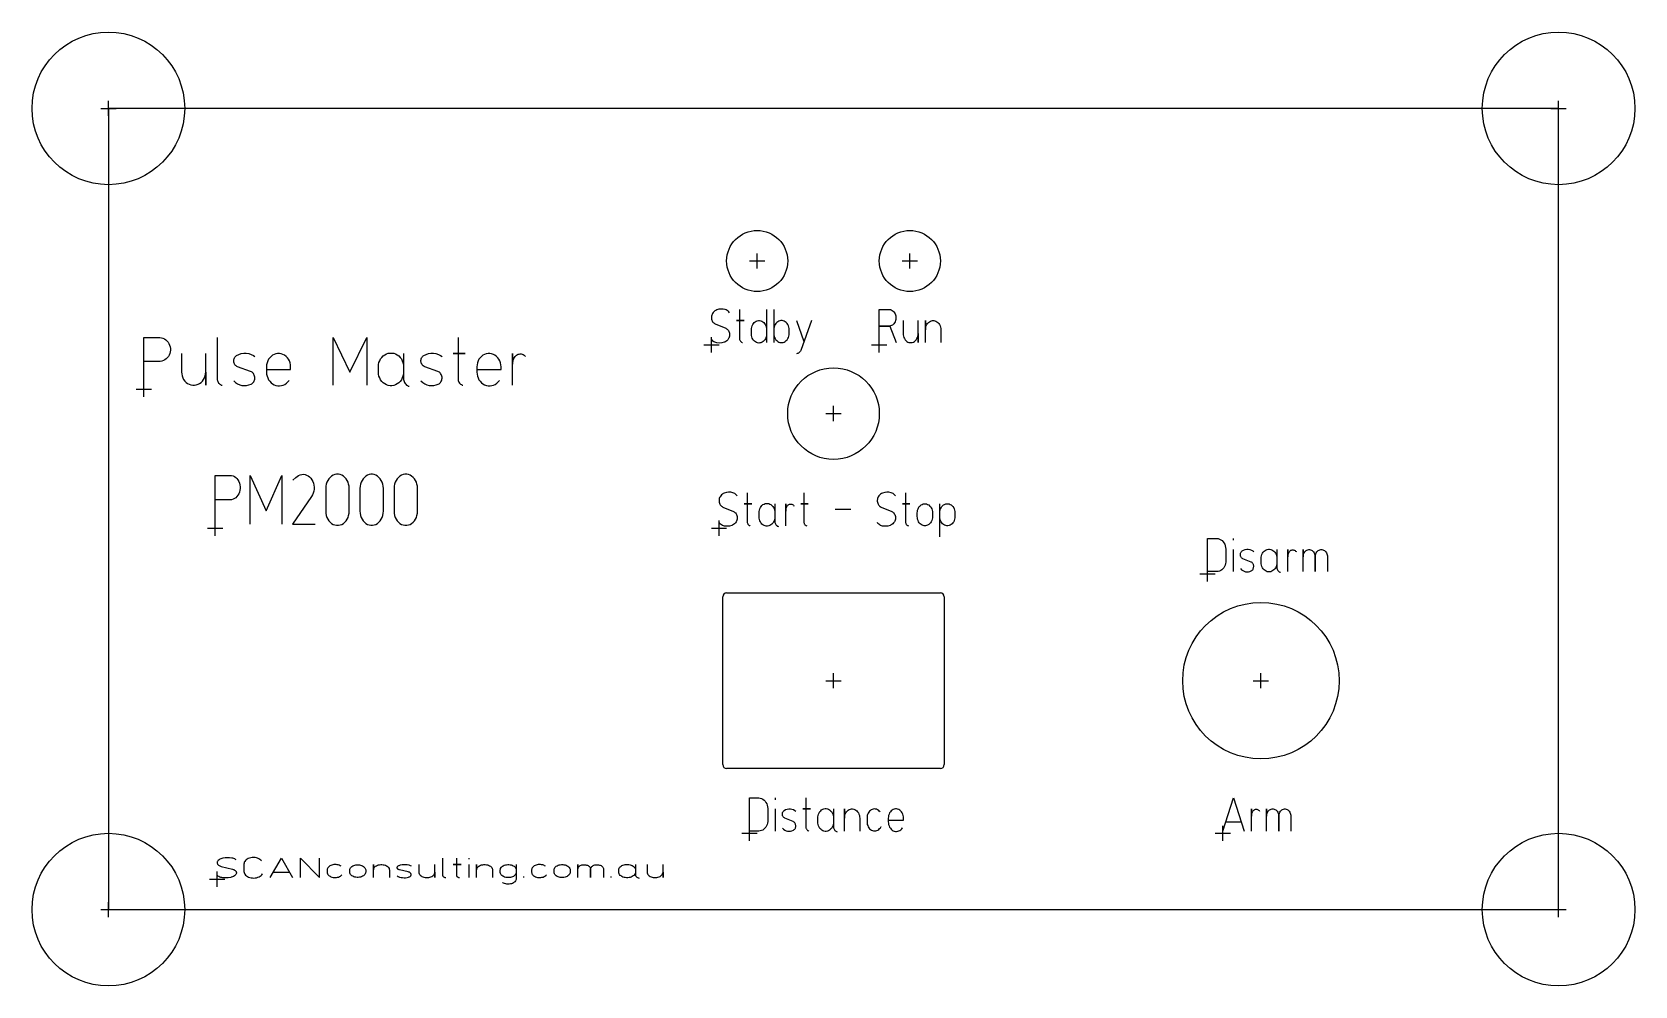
# Model space of a CAD drawing. Header units: millimetres. Extents: x -10 to 200, y -10 to 115.
import ezdxf

# ---------------------------------------------------------------- set-up
doc = ezdxf.new("R2010")
doc.units = ezdxf.units.MM
doc.layers.add('Contour', color=7, linetype='CONTINUOUS')
doc.layers.add('Engraving', color=7, linetype='CONTINUOUS')

msp = doc.modelspace()

# ---------------------------------------------------------------- linework, layer by layer
at = {"layer": 'Contour', "color": 7, "linetype": 'CONTINUOUS'}
for p, q in [((-1, 105), (1, 105)), ((0, 104), (0, 106)), ((190, 105), (0, 105)), ((0, 105), (0, 105)), ((0, 105), (0, 0)), ((189, 105), (191, 105)), ((190, 104), (190, 106)), ((190, 0), (190, 105)), ((190, 105), (190, 105)), ((84, 85), (86, 85)), ((85, 84), (85, 86)), ((104, 85), (106, 85)), ((105, 84), (105, 86)), ((78, 74), (80, 74)), ((79, 73), (79, 75)), ((100, 74), (102, 74)), ((101, 73), (101, 75)), ((3.655, 68.219), (5.655, 68.219)), ((4.655, 67.219), (4.655, 69.219)), ((95, 64), (95, 66)), ((94, 65), (96, 65)), ((14, 49), (14, 51)), ((80, 49), (80, 51)), ((13, 50), (15, 50)), ((79, 50), (81, 50)), ((144, 43), (144, 45)), ((143, 44), (145, 44)), ((80.5, 19), (80.5, 41)), ((81, 41.5), (109, 41.5)), ((109.5, 41), (109.5, 19)), ((94, 30), (96, 30)), ((95, 29), (95, 31)), ((150, 30), (152, 30)), ((151, 29), (151, 31)), ((109, 18.5), (81, 18.5)), ((84, 9), (84, 11)), ((146, 9), (146, 11)), ((83, 10), (85, 10)), ((145, 10), (147, 10)), ((14.258, 3), (14.258, 5)), ((13.258, 4), (15.258, 4)), ((-1, 0), (1, 0)), ((-1, 0), (1, 0)), ((0, -1), (0, 1)), ((0, -1), (0, 1)), ((0, 0), (0, 0)), ((0, 0), (190, 0)), ((189, 0), (191, 0)), ((190, -1), (190, 1)), ((190, 0), (190, 0))]:
    msp.add_line(p, q, dxfattribs=at)
for centre, radius in [((0, 105), 10), ((190, 105), 10), ((85, 85), 4), ((105, 85), 4), ((95, 65), 6), ((151, 30), 10.25), ((0, 0), 10), ((190, 0), 10)]:
    msp.add_circle(centre, radius, dxfattribs=at)
for centre, start, end in [((81, 41), 450, 180), ((109, 41), 360, 90), ((81, 19), 180, -90), ((109, 19), 270, 0)]:
    msp.add_arc(centre, 0.5, start, end, dxfattribs=at)
at = {"layer": 'Engraving', "color": 7, "linetype": 'CONTINUOUS'}
for p, q in [((79.014, 77.763), (79.002, 77.637)), ((79.041, 77.885), (79.014, 77.763)), ((79.083, 78.001), (79.041, 77.885)), ((79.137, 78.109), (79.083, 78.001)), ((79.226, 78.239), (79.137, 78.109)), ((79.137, 78.109), (79.137, 78.109)), ((79.328, 78.355), (79.226, 78.239)), ((79.442, 78.453), (79.328, 78.355)), ((79.565, 78.532), (79.442, 78.453)), ((79.696, 78.591), (79.565, 78.532)), ((79.971, 78.667), (79.696, 78.591)), ((79.696, 78.591), (79.696, 78.591)), ((80.251, 78.7), (79.971, 78.667)), ((80.533, 78.691), (80.251, 78.7)), ((80.812, 78.639), (80.533, 78.691)), ((80.942, 78.593), (80.812, 78.639)), ((80.812, 78.639), (80.812, 78.639)), ((81.065, 78.525), (80.942, 78.593)), ((81.179, 78.436), (81.065, 78.525)), ((81.282, 78.329), (81.179, 78.436)), ((81.37, 78.205), (81.282, 78.329)), ((82.686, 78.639), (82.686, 77.193)), ((86.235, 78.639), (86.235, 75.505)), ((87.191, 78.639), (87.191, 75.505)), ((101, 74.3), (101, 78.639)), ((101, 78.639), (102.316, 78.639)), ((102.316, 78.639), (102.446, 78.623)), ((102.446, 78.623), (102.572, 78.584)), ((102.572, 78.584), (102.692, 78.523)), ((102.692, 78.523), (102.805, 78.442)), ((102.805, 78.442), (102.905, 78.342)), ((102.905, 78.342), (102.993, 78.226)), ((102.993, 78.226), (103.066, 78.095)), ((103.066, 78.095), (103.123, 77.953)), ((103.123, 77.953), (103.162, 77.803)), ((103.162, 77.803), (103.182, 77.647)), ((79.002, 77.637), (79.004, 77.511)), ((79.004, 77.511), (79.022, 77.386)), ((79.022, 77.386), (79.054, 77.265)), ((79.054, 77.265), (79.099, 77.152)), ((79.099, 77.152), (79.159, 77.047)), ((79.159, 77.047), (79.229, 76.954)), ((79.229, 76.954), (79.31, 76.874)), ((79.31, 76.874), (79.4, 76.809)), ((79.4, 76.809), (79.496, 76.76)), ((79.496, 76.76), (79.496, 76.759)), ((79.496, 76.759), (80.891, 76.18)), ((80.891, 76.18), (80.991, 76.13)), ((80.991, 76.13), (81.082, 76.062)), ((81.082, 76.062), (81.164, 75.979)), ((81.164, 75.979), (81.236, 75.883)), ((81.236, 75.883), (81.295, 75.774)), ((81.295, 75.774), (81.34, 75.657)), ((81.34, 75.657), (81.371, 75.532)), ((83.284, 77.193), (82.287, 77.193)), ((82.287, 77.193), (82.686, 77.193)), ((82.686, 77.193), (83.284, 77.193)), ((82.686, 77.193), (82.686, 74.879)), ((84.241, 75.987), (84.251, 76.167)), ((84.241, 75.409), (84.241, 75.987)), ((84.251, 76.167), (84.285, 76.342)), ((84.285, 76.342), (84.339, 76.51)), ((84.339, 76.51), (84.414, 76.666)), ((84.414, 76.666), (84.507, 76.807)), ((84.507, 76.807), (84.616, 76.929)), ((84.616, 76.929), (84.739, 77.031)), ((84.739, 77.031), (84.873, 77.109)), ((84.873, 77.109), (85.016, 77.162)), ((85.016, 77.162), (85.163, 77.189)), ((85.163, 77.189), (85.312, 77.189)), ((85.312, 77.189), (85.459, 77.162)), ((85.459, 77.162), (85.601, 77.109)), ((85.601, 77.109), (85.736, 77.031)), ((85.736, 77.031), (85.858, 76.929)), ((85.858, 76.929), (85.967, 76.807)), ((85.967, 76.807), (86.061, 76.666)), ((86.061, 76.666), (86.135, 76.51)), ((86.135, 76.51), (86.189, 76.342)), ((86.189, 76.342), (86.223, 76.167)), ((86.223, 76.167), (86.234, 75.987)), ((86.234, 75.987), (86.235, 75.987)), ((86.235, 75.987), (86.235, 74.3)), ((87.202, 76.167), (87.191, 75.987)), ((87.191, 75.987), (87.191, 75.987)), ((87.191, 75.987), (87.191, 74.3)), ((87.236, 76.342), (87.202, 76.167)), ((87.29, 76.51), (87.236, 76.342)), ((87.364, 76.666), (87.29, 76.51)), ((87.458, 76.807), (87.364, 76.666)), ((87.567, 76.929), (87.458, 76.807)), ((87.69, 77.031), (87.567, 76.929)), ((87.824, 77.109), (87.69, 77.031)), ((87.966, 77.162), (87.824, 77.109)), ((88.114, 77.189), (87.966, 77.162)), ((88.262, 77.189), (88.114, 77.189)), ((88.41, 77.162), (88.262, 77.189)), ((88.552, 77.109), (88.41, 77.162)), ((88.687, 77.031), (88.552, 77.109)), ((88.809, 76.929), (88.687, 77.031)), ((88.918, 76.807), (88.809, 76.929)), ((89.012, 76.666), (88.918, 76.807)), ((89.086, 76.51), (89.012, 76.666)), ((89.14, 76.342), (89.086, 76.51)), ((89.174, 76.167), (89.14, 76.342)), ((89.185, 75.987), (89.174, 76.167)), ((89.185, 75.505), (89.185, 75.987)), ((90.141, 77.193), (91.098, 74.445)), ((92.135, 77.193), (90.7, 73.288)), ((102.316, 76.47), (101, 76.47)), ((101, 76.47), (102.395, 76.47)), ((102.337, 76.472), (102.316, 76.47)), ((102.466, 76.492), (102.337, 76.472)), ((102.395, 76.47), (103.192, 74.3)), ((102.592, 76.535), (102.466, 76.492)), ((102.711, 76.599), (102.592, 76.535)), ((102.822, 76.683), (102.711, 76.599)), ((102.92, 76.786), (102.822, 76.683)), ((103.006, 76.905), (102.92, 76.786)), ((103.077, 77.037), (103.006, 76.905)), ((103.13, 77.181), (103.077, 77.037)), ((103.166, 77.333), (103.13, 77.181)), ((103.183, 77.489), (103.166, 77.333)), ((103.182, 77.647), (103.183, 77.489)), ((104.11, 77.193), (104.11, 75.505)), ((106.103, 74.3), (106.103, 77.193)), ((107.06, 74.3), (107.06, 77.193)), ((107.06, 77.193), (107.06, 75.987)), ((107.06, 75.987), (107.071, 76.167)), ((107.071, 76.167), (107.105, 76.342)), ((107.105, 76.342), (107.159, 76.51)), ((107.159, 76.51), (107.233, 76.666)), ((107.233, 76.666), (107.327, 76.807)), ((107.327, 76.807), (107.436, 76.929)), ((107.436, 76.929), (107.559, 77.031)), ((107.559, 77.031), (107.693, 77.109)), ((107.693, 77.109), (107.835, 77.162)), ((107.835, 77.162), (107.982, 77.189)), ((107.982, 77.189), (108.131, 77.189)), ((108.131, 77.189), (108.278, 77.162)), ((108.278, 77.162), (108.421, 77.109)), ((108.421, 77.109), (108.555, 77.031)), ((108.555, 77.031), (108.678, 76.929)), ((108.678, 76.929), (108.787, 76.807)), ((108.787, 76.807), (108.88, 76.666)), ((108.88, 76.666), (108.955, 76.51)), ((108.955, 76.51), (109.009, 76.342)), ((109.009, 76.342), (109.043, 76.167)), ((109.043, 76.167), (109.053, 75.987)), ((109.053, 75.987), (109.053, 75.987)), ((109.053, 75.987), (109.053, 74.3)), ((4.655, 68.719), (4.655, 74.958)), ((4.655, 74.958), (6.742, 74.958)), ((6.742, 74.958), (6.947, 74.936)), ((6.947, 74.936), (7.147, 74.882)), ((7.147, 74.882), (7.338, 74.796)), ((7.338, 74.796), (7.515, 74.681)), ((7.515, 74.681), (7.676, 74.54)), ((7.676, 74.54), (7.816, 74.374)), ((7.816, 74.374), (7.933, 74.188)), ((7.933, 74.188), (8.024, 73.985)), ((8.024, 73.985), (8.088, 73.77)), ((8.088, 73.77), (8.122, 73.547)), ((8.122, 73.547), (8.127, 73.321)), ((14.265, 74.958), (14.265, 69.551)), ((29.438, 68.719), (29.438, 74.958)), ((29.438, 74.958), (31.65, 70.452)), ((31.65, 70.452), (33.864, 74.958)), ((33.864, 74.958), (33.864, 68.719)), ((45.813, 74.958), (45.813, 72.878)), ((79.098, 74.62), (79.017, 74.734)), ((79.201, 74.509), (79.098, 74.62)), ((79.317, 74.418), (79.201, 74.509)), ((79.442, 74.347), (79.317, 74.418)), ((79.576, 74.3), (79.442, 74.347)), ((79.7, 74.271), (79.576, 74.3)), ((80.033, 74.237), (79.7, 74.271)), ((80.366, 74.263), (80.033, 74.237)), ((80.692, 74.348), (80.366, 74.263)), ((80.756, 74.374), (80.692, 74.348)), ((80.9, 74.453), (80.756, 74.374)), ((81.031, 74.557), (80.9, 74.453)), ((81.149, 74.684), (81.031, 74.557)), ((81.25, 74.83), (81.149, 74.684)), ((81.291, 74.905), (81.25, 74.83)), ((81.337, 75.022), (81.291, 74.905)), ((81.369, 75.146), (81.337, 75.022)), ((81.386, 75.274), (81.369, 75.146)), ((81.371, 75.532), (81.386, 75.404)), ((81.386, 75.404), (81.386, 75.274)), ((82.686, 74.879), (82.691, 74.797)), ((82.691, 74.797), (82.704, 74.717)), ((82.704, 74.717), (82.727, 74.641)), ((82.727, 74.641), (82.759, 74.568)), ((82.759, 74.568), (82.798, 74.502)), ((82.798, 74.502), (82.845, 74.443)), ((82.845, 74.443), (82.898, 74.392)), ((82.898, 74.392), (82.956, 74.351)), ((82.956, 74.351), (83.019, 74.32)), ((83.019, 74.32), (83.085, 74.3)), ((83.085, 74.3), (83.085, 74.3)), ((84.242, 75.409), (84.241, 75.409)), ((84.259, 75.23), (84.242, 75.409)), ((84.298, 75.056), (84.259, 75.23)), ((84.357, 74.891), (84.298, 75.056)), ((84.437, 74.739), (84.357, 74.891)), ((84.534, 74.602), (84.437, 74.739)), ((84.648, 74.485), (84.534, 74.602)), ((84.774, 74.389), (84.648, 74.485)), ((84.911, 74.318), (84.774, 74.389)), ((85.055, 74.272), (84.911, 74.318)), ((85.203, 74.252), (85.055, 74.272)), ((85.352, 74.259), (85.203, 74.252)), ((85.499, 74.293), (85.352, 74.259)), ((85.639, 74.353), (85.499, 74.293)), ((85.771, 74.437), (85.639, 74.353)), ((85.891, 74.545), (85.771, 74.437)), ((85.996, 74.673), (85.891, 74.545)), ((86.084, 74.818), (85.996, 74.673)), ((86.153, 74.977), (86.084, 74.818)), ((86.202, 75.148), (86.153, 74.977)), ((86.23, 75.325), (86.202, 75.148)), ((86.235, 75.505), (86.23, 75.325)), ((87.191, 75.505), (87.202, 75.325)), ((87.202, 75.325), (87.236, 75.15)), ((87.236, 75.15), (87.29, 74.982)), ((87.29, 74.982), (87.364, 74.826)), ((87.364, 74.826), (87.458, 74.685)), ((87.458, 74.685), (87.567, 74.563)), ((87.567, 74.563), (87.69, 74.461)), ((87.69, 74.461), (87.824, 74.383)), ((87.824, 74.383), (87.966, 74.33)), ((87.966, 74.33), (88.114, 74.303)), ((88.114, 74.303), (88.262, 74.303)), ((88.262, 74.303), (88.41, 74.33)), ((88.41, 74.33), (88.552, 74.383)), ((88.552, 74.383), (88.687, 74.461)), ((88.687, 74.461), (88.809, 74.563)), ((88.809, 74.563), (88.918, 74.685)), ((88.918, 74.685), (89.012, 74.826)), ((89.012, 74.826), (89.086, 74.982)), ((89.086, 74.982), (89.14, 75.15)), ((89.14, 75.15), (89.174, 75.325)), ((89.174, 75.325), (89.185, 75.505)), ((89.185, 75.505), (89.185, 75.505)), ((104.11, 75.505), (104.12, 75.325)), ((104.12, 75.325), (104.154, 75.15)), ((104.154, 75.15), (104.208, 74.982)), ((104.208, 74.982), (104.282, 74.826)), ((104.282, 74.826), (104.376, 74.685)), ((104.376, 74.685), (104.485, 74.563)), ((104.485, 74.563), (104.608, 74.461)), ((104.608, 74.461), (104.742, 74.383)), ((104.742, 74.383), (104.884, 74.33)), ((104.884, 74.33), (105.032, 74.303)), ((105.032, 74.303), (105.18, 74.303)), ((105.18, 74.303), (105.328, 74.33)), ((105.328, 74.33), (105.47, 74.383)), ((105.47, 74.383), (105.605, 74.461)), ((105.605, 74.461), (105.727, 74.563)), ((105.727, 74.563), (105.836, 74.685)), ((105.836, 74.685), (105.93, 74.826)), ((105.93, 74.826), (106.004, 74.982)), ((106.004, 74.982), (106.058, 75.15)), ((106.058, 75.15), (106.092, 75.325)), ((106.092, 75.325), (106.103, 75.505)), ((106.103, 75.505), (106.103, 75.505)), ((106.103, 75.505), (106.103, 74.3)), ((6.742, 71.839), (4.655, 71.839)), ((6.805, 71.843), (6.742, 71.839)), ((7.01, 71.875), (6.805, 71.843)), ((7.208, 71.94), (7.01, 71.875)), ((7.395, 72.034), (7.208, 71.94)), ((7.567, 72.158), (7.395, 72.034)), ((7.722, 72.307), (7.567, 72.158)), ((7.855, 72.48), (7.722, 72.307)), ((7.964, 72.672), (7.855, 72.48)), ((8.047, 72.879), (7.964, 72.672)), ((8.101, 73.097), (8.047, 72.879)), ((8.127, 73.321), (8.101, 73.097)), ((9.586, 72.878), (9.586, 70.452)), ((12.747, 68.719), (12.747, 72.878)), ((16.421, 71.957), (16.436, 72.073)), ((16.422, 71.84), (16.421, 71.957)), ((16.437, 71.725), (16.422, 71.84)), ((16.436, 72.073), (16.466, 72.186)), ((16.469, 71.613), (16.437, 71.725)), ((16.466, 72.186), (16.511, 72.292)), ((16.515, 71.507), (16.469, 71.613)), ((16.511, 72.292), (16.57, 72.39)), ((16.575, 71.41), (16.515, 71.507)), ((16.57, 72.39), (16.641, 72.477)), ((16.647, 71.324), (16.575, 71.41)), ((16.641, 72.477), (16.723, 72.552)), ((16.723, 72.552), (16.794, 72.601)), ((16.794, 72.601), (17.091, 72.755)), ((17.091, 72.755), (17.407, 72.859)), ((17.407, 72.859), (17.732, 72.912)), ((17.732, 72.912), (18.061, 72.912)), ((18.061, 72.912), (18.387, 72.859)), ((18.387, 72.859), (18.702, 72.754)), ((18.702, 72.754), (19, 72.599)), ((19, 72.599), (19.196, 72.462)), ((20.731, 71.403), (20.713, 71.145)), ((20.784, 71.656), (20.731, 71.403)), ((20.87, 71.897), (20.784, 71.656)), ((20.988, 72.121), (20.87, 71.897)), ((21.136, 72.324), (20.988, 72.121)), ((21.308, 72.5), (21.136, 72.324)), ((21.504, 72.646), (21.308, 72.5)), ((21.717, 72.758), (21.504, 72.646)), ((21.942, 72.835), (21.717, 72.758)), ((22.175, 72.873), (21.942, 72.835)), ((22.413, 72.873), (22.175, 72.873)), ((22.646, 72.835), (22.413, 72.873)), ((22.871, 72.758), (22.646, 72.835)), ((23.085, 72.646), (22.871, 72.758)), ((23.28, 72.5), (23.085, 72.646)), ((23.452, 72.324), (23.28, 72.5)), ((23.6, 72.121), (23.452, 72.324)), ((23.718, 71.897), (23.6, 72.121)), ((23.804, 71.656), (23.718, 71.897)), ((23.857, 71.403), (23.804, 71.656)), ((23.874, 71.145), (23.857, 71.403)), ((35.38, 71.145), (35.399, 71.414)), ((35.399, 71.414), (35.453, 71.676)), ((35.453, 71.676), (35.543, 71.927)), ((35.543, 71.927), (35.666, 72.16)), ((35.666, 72.16), (35.819, 72.371)), ((35.819, 72.371), (35.999, 72.554)), ((35.999, 72.554), (36.202, 72.706)), ((36.202, 72.706), (36.424, 72.822)), ((36.424, 72.822), (36.658, 72.902)), ((36.658, 72.902), (36.901, 72.942)), ((36.901, 72.942), (37.147, 72.942)), ((37.147, 72.942), (37.389, 72.902)), ((37.389, 72.902), (37.624, 72.822)), ((37.624, 72.822), (37.845, 72.706)), ((37.845, 72.706), (38.049, 72.554)), ((38.049, 72.554), (38.228, 72.371)), ((38.228, 72.371), (38.382, 72.16)), ((38.382, 72.16), (38.505, 71.927)), ((38.505, 71.927), (38.594, 71.676)), ((38.594, 71.676), (38.649, 71.414)), ((38.649, 71.414), (38.667, 71.145)), ((38.668, 72.878), (38.668, 70.452)), ((40.951, 71.957), (40.966, 72.073)), ((40.952, 71.84), (40.951, 71.957)), ((40.967, 71.725), (40.952, 71.84)), ((40.966, 72.073), (40.996, 72.186)), ((40.999, 71.613), (40.967, 71.725)), ((40.996, 72.186), (41.041, 72.292)), ((41.045, 71.507), (40.999, 71.613)), ((41.041, 72.292), (41.1, 72.39)), ((41.105, 71.41), (41.045, 71.507)), ((41.1, 72.39), (41.171, 72.477)), ((41.177, 71.324), (41.105, 71.41)), ((41.171, 72.477), (41.254, 72.552)), ((41.254, 72.552), (41.324, 72.601)), ((41.324, 72.601), (41.621, 72.755)), ((41.621, 72.755), (41.937, 72.859)), ((41.937, 72.859), (42.262, 72.912)), ((42.262, 72.912), (42.591, 72.912)), ((42.591, 72.912), (42.917, 72.859)), ((42.917, 72.859), (43.232, 72.754)), ((43.232, 72.754), (43.53, 72.599)), ((43.53, 72.599), (43.726, 72.462)), ((46.76, 72.878), (45.18, 72.878)), ((45.18, 72.878), (45.813, 72.878)), ((45.813, 72.878), (46.76, 72.878)), ((45.813, 72.878), (45.813, 69.551)), ((48.295, 71.403), (48.278, 71.145)), ((48.348, 71.656), (48.295, 71.403)), ((48.435, 71.897), (48.348, 71.656)), ((48.552, 72.121), (48.435, 71.897)), ((48.7, 72.324), (48.552, 72.121)), ((48.872, 72.5), (48.7, 72.324)), ((49.068, 72.646), (48.872, 72.5)), ((49.281, 72.758), (49.068, 72.646)), ((49.506, 72.835), (49.281, 72.758)), ((49.74, 72.873), (49.506, 72.835)), ((49.977, 72.873), (49.74, 72.873)), ((50.21, 72.835), (49.977, 72.873)), ((50.436, 72.758), (50.21, 72.835)), ((50.649, 72.646), (50.436, 72.758)), ((50.844, 72.5), (50.649, 72.646)), ((51.017, 72.324), (50.844, 72.5)), ((51.164, 72.121), (51.017, 72.324)), ((51.282, 71.897), (51.164, 72.121)), ((51.369, 71.656), (51.282, 71.897)), ((51.421, 71.403), (51.369, 71.656)), ((51.439, 71.145), (51.421, 71.403)), ((52.956, 68.719), (52.956, 72.878)), ((52.956, 72.878), (52.956, 71.492)), ((52.956, 71.492), (52.972, 71.717)), ((52.972, 71.717), (53.017, 71.937)), ((53.017, 71.937), (53.091, 72.147)), ((53.091, 72.147), (53.193, 72.343)), ((53.193, 72.343), (53.273, 72.462)), ((53.273, 72.462), (53.363, 72.566)), ((53.363, 72.566), (53.466, 72.655)), ((53.466, 72.655), (53.58, 72.726)), ((53.58, 72.726), (53.702, 72.778)), ((53.702, 72.778), (53.83, 72.811)), ((53.83, 72.811), (53.961, 72.823)), ((53.961, 72.823), (54.092, 72.813)), ((54.092, 72.813), (54.22, 72.783)), ((54.22, 72.783), (54.343, 72.733)), ((54.343, 72.733), (54.458, 72.664)), ((54.458, 72.664), (54.562, 72.577)), ((54.562, 72.577), (54.654, 72.475)), ((54.654, 72.475), (54.664, 72.462)), ((90.226, 72.86), (90.141, 72.854)), ((90.313, 72.882), (90.226, 72.86)), ((90.395, 72.918), (90.313, 72.882)), ((90.473, 72.969), (90.395, 72.918)), ((90.543, 73.033), (90.473, 72.969)), ((90.605, 73.108), (90.543, 73.033)), ((90.658, 73.194), (90.605, 73.108)), ((90.7, 73.288), (90.658, 73.194)), ((9.586, 70.452), (9.604, 70.194)), ((9.604, 70.194), (9.656, 69.941)), ((9.656, 69.941), (9.743, 69.7)), ((9.743, 69.7), (9.861, 69.476)), ((9.861, 69.476), (10.008, 69.273)), ((12.325, 69.273), (12.473, 69.476)), ((12.473, 69.476), (12.59, 69.7)), ((12.59, 69.7), (12.677, 69.941)), ((12.677, 69.941), (12.73, 70.194)), ((12.73, 70.194), (12.747, 70.452)), ((12.747, 70.452), (12.747, 70.452)), ((12.747, 70.452), (12.747, 68.719)), ((14.265, 69.551), (14.272, 69.434)), ((14.272, 69.434), (14.294, 69.319)), ((14.294, 69.319), (14.33, 69.208)), ((16.729, 71.25), (16.647, 71.324)), ((16.821, 71.19), (16.729, 71.25)), ((16.92, 71.145), (16.821, 71.19)), ((18.627, 70.521), (16.92, 71.145)), ((18.734, 70.474), (18.627, 70.522)), ((18.627, 70.522), (18.627, 70.521)), ((18.834, 70.41), (18.734, 70.474)), ((18.924, 70.33), (18.834, 70.41)), ((19.003, 70.238), (18.924, 70.33)), ((19.069, 70.134), (19.003, 70.238)), ((19.121, 70.021), (19.069, 70.134)), ((19.101, 69.284), (19.145, 69.401)), ((19.159, 69.901), (19.121, 70.021)), ((19.145, 69.401), (19.172, 69.524)), ((19.18, 69.777), (19.159, 69.901)), ((19.172, 69.524), (19.184, 69.65)), ((19.184, 69.65), (19.18, 69.777)), ((20.713, 71.145), (20.713, 71.145)), ((20.713, 71.145), (20.713, 70.452)), ((20.713, 70.799), (23.874, 70.799)), ((20.713, 70.452), (20.731, 70.187)), ((20.731, 70.187), (20.784, 69.928)), ((20.784, 69.928), (20.869, 69.68)), ((20.869, 69.68), (20.988, 69.448)), ((20.988, 69.448), (21.137, 69.238)), ((23.523, 69.145), (23.685, 69.343)), ((23.685, 69.343), (23.685, 69.343)), ((23.874, 70.799), (23.874, 71.145)), ((35.38, 70.452), (35.38, 71.145)), ((35.381, 70.452), (35.38, 70.452)), ((35.399, 70.183), (35.381, 70.452)), ((35.454, 69.921), (35.399, 70.183)), ((35.544, 69.67), (35.454, 69.921)), ((35.667, 69.437), (35.544, 69.67)), ((35.82, 69.226), (35.667, 69.437)), ((38.383, 69.437), (38.229, 69.226)), ((38.506, 69.67), (38.383, 69.437)), ((38.595, 69.921), (38.506, 69.67)), ((38.65, 70.183), (38.595, 69.921)), ((38.668, 70.452), (38.65, 70.183)), ((38.667, 71.145), (38.668, 71.145)), ((38.668, 71.145), (38.668, 69.482)), ((38.668, 69.482), (38.69, 69.338)), ((38.69, 69.338), (38.73, 69.198)), ((41.259, 71.25), (41.177, 71.324)), ((41.351, 71.19), (41.259, 71.25)), ((41.45, 71.145), (41.351, 71.19)), ((43.157, 70.521), (41.45, 71.145)), ((43.264, 70.474), (43.157, 70.522)), ((43.157, 70.522), (43.157, 70.521)), ((43.364, 70.41), (43.264, 70.474)), ((43.454, 70.33), (43.364, 70.41)), ((43.533, 70.238), (43.454, 70.33)), ((43.599, 70.134), (43.533, 70.238)), ((43.651, 70.021), (43.599, 70.134)), ((43.631, 69.284), (43.675, 69.401)), ((43.689, 69.901), (43.651, 70.021)), ((43.675, 69.401), (43.702, 69.524)), ((43.71, 69.777), (43.689, 69.901)), ((43.702, 69.524), (43.714, 69.65)), ((43.714, 69.65), (43.71, 69.777)), ((45.813, 69.551), (45.82, 69.434)), ((45.82, 69.434), (45.842, 69.319)), ((45.842, 69.319), (45.878, 69.208)), ((48.278, 71.145), (48.278, 71.145)), ((48.278, 71.145), (48.278, 70.452)), ((48.278, 70.799), (51.439, 70.799)), ((48.278, 70.452), (48.295, 70.187)), ((48.295, 70.187), (48.348, 69.928)), ((48.348, 69.928), (48.434, 69.68)), ((48.434, 69.68), (48.552, 69.448)), ((48.552, 69.448), (48.701, 69.238)), ((51.088, 69.145), (51.249, 69.343)), ((51.249, 69.343), (51.249, 69.343)), ((51.439, 70.799), (51.439, 71.145)), ((10.008, 69.273), (10.181, 69.097)), ((10.181, 69.097), (10.377, 68.951)), ((10.377, 68.951), (10.589, 68.839)), ((10.589, 68.839), (10.815, 68.762)), ((10.815, 68.762), (11.048, 68.724)), ((11.048, 68.724), (11.285, 68.724)), ((11.285, 68.724), (11.519, 68.762)), ((11.519, 68.762), (11.744, 68.839)), ((11.744, 68.839), (11.957, 68.951)), ((11.957, 68.951), (12.153, 69.097)), ((12.153, 69.097), (12.325, 69.273)), ((14.33, 69.208), (14.381, 69.105)), ((14.381, 69.105), (14.443, 69.009)), ((14.443, 69.009), (14.517, 68.924)), ((14.517, 68.924), (14.601, 68.852)), ((14.601, 68.852), (14.694, 68.793)), ((14.694, 68.793), (14.793, 68.748)), ((14.793, 68.748), (14.897, 68.719)), ((14.897, 68.719), (14.897, 68.719)), ((16.414, 69.274), (16.654, 69.069)), ((16.654, 69.069), (16.919, 68.904)), ((16.919, 68.904), (17.201, 68.781)), ((17.201, 68.781), (17.497, 68.703)), ((17.497, 68.703), (17.8, 68.671)), ((17.8, 68.671), (18.103, 68.687)), ((18.103, 68.687), (18.402, 68.75)), ((18.402, 68.75), (18.69, 68.858)), ((18.69, 68.858), (18.793, 68.916)), ((18.69, 68.858), (18.69, 68.858)), ((18.793, 68.916), (18.887, 68.989)), ((18.887, 68.989), (18.971, 69.076)), ((18.971, 69.076), (19.043, 69.175)), ((19.043, 69.175), (19.101, 69.284)), ((21.137, 69.238), (21.311, 69.053)), ((21.311, 69.053), (21.508, 68.899)), ((21.508, 68.899), (21.723, 68.777)), ((21.723, 68.777), (21.953, 68.692)), ((21.953, 68.692), (22.191, 68.644)), ((22.191, 68.644), (22.434, 68.634)), ((22.434, 68.634), (22.674, 68.664)), ((22.674, 68.664), (22.908, 68.731)), ((22.908, 68.731), (23.131, 68.836)), ((23.131, 68.836), (23.337, 68.974)), ((23.337, 68.974), (23.523, 69.145)), ((36, 69.043), (35.82, 69.226)), ((36.203, 68.891), (36, 69.043)), ((36.425, 68.775), (36.203, 68.891)), ((36.659, 68.695), (36.425, 68.775)), ((36.901, 68.655), (36.659, 68.695)), ((37.148, 68.655), (36.901, 68.655)), ((37.39, 68.695), (37.148, 68.655)), ((37.625, 68.775), (37.39, 68.695)), ((37.846, 68.891), (37.625, 68.775)), ((38.05, 69.043), (37.846, 68.891)), ((38.229, 69.226), (38.05, 69.043)), ((38.73, 69.198), (38.789, 69.066)), ((38.789, 69.066), (38.864, 68.946)), ((38.864, 68.946), (38.955, 68.838)), ((38.955, 68.838), (39.058, 68.746)), ((39.058, 68.746), (39.173, 68.671)), ((39.173, 68.671), (39.297, 68.615)), ((39.297, 68.615), (39.427, 68.58)), ((39.427, 68.58), (39.427, 68.58)), ((40.944, 69.274), (41.184, 69.069)), ((41.184, 69.069), (41.449, 68.904)), ((41.449, 68.904), (41.731, 68.781)), ((41.731, 68.781), (42.027, 68.703)), ((42.027, 68.703), (42.33, 68.671)), ((42.33, 68.671), (42.633, 68.687)), ((42.633, 68.687), (42.932, 68.75)), ((42.932, 68.75), (43.22, 68.858)), ((43.22, 68.858), (43.323, 68.916)), ((43.22, 68.858), (43.22, 68.858)), ((43.323, 68.916), (43.417, 68.989)), ((43.417, 68.989), (43.501, 69.076)), ((43.501, 69.076), (43.573, 69.175)), ((43.573, 69.175), (43.631, 69.284)), ((45.878, 69.208), (45.928, 69.105)), ((45.928, 69.105), (45.991, 69.009)), ((45.991, 69.009), (46.065, 68.924)), ((46.065, 68.924), (46.149, 68.852)), ((46.149, 68.852), (46.242, 68.793)), ((46.242, 68.793), (46.341, 68.748)), ((46.341, 68.748), (46.445, 68.719)), ((46.445, 68.719), (46.445, 68.719)), ((48.701, 69.238), (48.875, 69.053)), ((48.875, 69.053), (49.072, 68.899)), ((49.072, 68.899), (49.287, 68.777)), ((49.287, 68.777), (49.517, 68.692)), ((49.517, 68.692), (49.755, 68.644)), ((49.755, 68.644), (49.998, 68.634)), ((49.998, 68.634), (50.239, 68.664)), ((50.239, 68.664), (50.472, 68.731)), ((50.472, 68.731), (50.695, 68.836)), ((50.695, 68.836), (50.902, 68.974)), ((50.902, 68.974), (51.088, 69.145)), ((14, 50.5), (14, 56.908)), ((14, 56.908), (15.943, 56.908)), ((15.943, 56.908), (16.141, 56.89)), ((16.141, 56.89), (16.334, 56.837)), ((16.334, 56.837), (16.518, 56.749)), ((16.518, 56.749), (16.689, 56.63)), ((18.593, 50.5), (18.593, 56.908)), ((18.593, 56.908), (20.654, 52.28)), ((20.654, 52.28), (22.715, 56.908)), ((22.715, 56.908), (22.715, 50.5)), ((24.54, 56.623), (24.715, 56.78)), ((24.715, 56.78), (24.909, 56.903)), ((24.909, 56.903), (25.115, 56.991)), ((25.115, 56.991), (25.329, 57.04)), ((25.329, 57.04), (25.547, 57.05)), ((25.547, 57.05), (25.765, 57.02)), ((25.765, 57.02), (25.976, 56.952)), ((25.976, 56.952), (26.176, 56.847)), ((26.176, 56.847), (26.361, 56.706)), ((26.361, 56.706), (26.527, 56.534)), ((29.252, 56.802), (29.062, 56.646)), ((29.457, 56.922), (29.252, 56.802)), ((29.676, 57.004), (29.457, 56.922)), ((29.902, 57.045), (29.676, 57.004)), ((30.131, 57.045), (29.902, 57.045)), ((30.357, 57.004), (30.131, 57.045)), ((30.576, 56.922), (30.357, 57.004)), ((30.782, 56.802), (30.576, 56.922)), ((30.971, 56.646), (30.782, 56.802)), ((33.726, 56.802), (33.537, 56.646)), ((33.932, 56.922), (33.726, 56.802)), ((34.151, 57.004), (33.932, 56.922)), ((34.377, 57.045), (34.151, 57.004)), ((34.606, 57.045), (34.377, 57.045)), ((34.832, 57.004), (34.606, 57.045)), ((35.05, 56.922), (34.832, 57.004)), ((35.257, 56.802), (35.05, 56.922)), ((35.446, 56.646), (35.257, 56.802)), ((38.201, 56.802), (38.012, 56.646)), ((38.407, 56.922), (38.201, 56.802)), ((38.626, 57.004), (38.407, 56.922)), ((38.852, 57.045), (38.626, 57.004)), ((39.08, 57.045), (38.852, 57.045)), ((39.307, 57.004), (39.08, 57.045)), ((39.525, 56.922), (39.307, 57.004)), ((39.732, 56.802), (39.525, 56.922)), ((39.921, 56.646), (39.732, 56.802)), ((16.689, 56.63), (16.845, 56.48)), ((16.845, 56.48), (16.979, 56.305)), ((16.979, 56.305), (17.09, 56.107)), ((17.09, 56.107), (17.177, 55.891)), ((17.177, 54.721), (17.09, 54.505)), ((17.177, 55.891), (17.235, 55.662)), ((17.235, 54.95), (17.177, 54.721)), ((17.235, 55.662), (17.265, 55.426)), ((17.265, 55.186), (17.235, 54.95)), ((17.265, 55.426), (17.265, 55.186)), ((24.187, 56.267), (24.54, 56.623)), ((26.527, 56.534), (26.669, 56.334)), ((26.669, 56.334), (26.785, 56.111)), ((26.785, 56.111), (26.872, 55.869)), ((26.905, 54.828), (26.833, 54.579)), ((26.872, 55.869), (26.929, 55.614)), ((26.946, 55.087), (26.905, 54.828)), ((26.929, 55.614), (26.954, 55.351)), ((26.954, 55.351), (26.946, 55.087)), ((28.503, 55.475), (28.486, 55.199)), ((28.486, 55.199), (28.486, 52.209)), ((28.486, 55.199), (28.486, 55.199)), ((28.554, 55.745), (28.503, 55.475)), ((28.637, 56.002), (28.554, 55.745)), ((28.752, 56.242), (28.637, 56.002)), ((28.894, 56.458), (28.752, 56.242)), ((29.062, 56.646), (28.894, 56.458)), ((31.139, 56.458), (30.971, 56.646)), ((31.281, 56.242), (31.139, 56.458)), ((31.396, 56.002), (31.281, 56.242)), ((31.479, 55.745), (31.396, 56.002)), ((31.53, 55.475), (31.479, 55.745)), ((31.547, 55.199), (31.53, 55.475)), ((31.547, 52.209), (31.547, 55.199)), ((32.978, 55.475), (32.961, 55.199)), ((32.961, 55.199), (32.961, 52.209)), ((32.961, 55.199), (32.961, 55.199)), ((33.028, 55.745), (32.978, 55.475)), ((33.112, 56.002), (33.028, 55.745)), ((33.227, 56.242), (33.112, 56.002)), ((33.369, 56.458), (33.227, 56.242)), ((33.537, 56.646), (33.369, 56.458)), ((35.614, 56.458), (35.446, 56.646)), ((35.756, 56.242), (35.614, 56.458)), ((35.871, 56.002), (35.756, 56.242)), ((35.954, 55.745), (35.871, 56.002)), ((36.005, 55.475), (35.954, 55.745)), ((36.022, 55.199), (36.005, 55.475)), ((36.022, 52.209), (36.022, 55.199)), ((37.453, 55.475), (37.436, 55.199)), ((37.436, 55.199), (37.436, 52.209)), ((37.436, 55.199), (37.436, 55.199)), ((37.503, 55.745), (37.453, 55.475)), ((37.587, 56.002), (37.503, 55.745)), ((37.702, 56.242), (37.587, 56.002)), ((37.844, 56.458), (37.702, 56.242)), ((38.012, 56.646), (37.844, 56.458)), ((40.089, 56.458), (39.921, 56.646)), ((40.231, 56.242), (40.089, 56.458)), ((40.346, 56.002), (40.231, 56.242)), ((40.429, 55.745), (40.346, 56.002)), ((40.48, 55.475), (40.429, 55.745)), ((40.497, 55.199), (40.48, 55.475)), ((40.497, 52.209), (40.497, 55.199)), ((80.971, 54.667), (80.696, 54.591)), ((81.251, 54.7), (80.971, 54.667)), ((81.533, 54.691), (81.251, 54.7)), ((81.812, 54.639), (81.533, 54.691)), ((81.942, 54.593), (81.812, 54.639)), ((81.812, 54.639), (81.812, 54.639)), ((83.686, 54.639), (83.686, 53.193)), ((91.102, 54.639), (91.102, 53.193)), ((101.704, 54.667), (101.428, 54.591)), ((101.984, 54.7), (101.704, 54.667)), ((102.266, 54.691), (101.984, 54.7)), ((102.545, 54.639), (102.266, 54.691)), ((102.675, 54.593), (102.545, 54.639)), ((102.545, 54.639), (102.545, 54.639)), ((104.419, 54.639), (104.419, 53.193)), ((15.943, 53.704), (14, 53.704)), ((16.141, 53.722), (15.943, 53.704)), ((15.943, 53.704), (15.943, 53.704)), ((16.334, 53.775), (16.141, 53.722)), ((16.518, 53.863), (16.334, 53.775)), ((16.689, 53.982), (16.518, 53.863)), ((16.845, 54.132), (16.689, 53.982)), ((16.979, 54.307), (16.845, 54.132)), ((17.09, 54.505), (16.979, 54.307)), ((26.601, 54.131), (24.128, 50.5)), ((26.602, 54.133), (26.601, 54.131)), ((26.732, 54.345), (26.602, 54.133)), ((26.833, 54.579), (26.732, 54.345)), ((80.014, 53.763), (80.002, 53.637)), ((80.002, 53.637), (80.004, 53.511)), ((80.004, 53.511), (80.022, 53.386)), ((80.041, 53.885), (80.014, 53.763)), ((80.022, 53.386), (80.054, 53.265)), ((80.083, 54.001), (80.041, 53.885)), ((80.054, 53.265), (80.099, 53.152)), ((80.137, 54.109), (80.083, 54.001)), ((80.099, 53.152), (80.159, 53.047)), ((80.226, 54.239), (80.137, 54.109)), ((80.137, 54.109), (80.137, 54.109)), ((80.159, 53.047), (80.229, 52.954)), ((80.328, 54.355), (80.226, 54.239)), ((80.229, 52.954), (80.31, 52.874)), ((80.31, 52.874), (80.4, 52.809)), ((80.442, 54.453), (80.328, 54.355)), ((80.4, 52.809), (80.496, 52.76)), ((80.565, 54.532), (80.442, 54.453)), ((80.496, 52.76), (80.496, 52.759)), ((80.496, 52.759), (81.891, 52.18)), ((80.696, 54.591), (80.565, 54.532)), ((80.696, 54.591), (80.696, 54.591)), ((82.065, 54.525), (81.942, 54.593)), ((82.179, 54.436), (82.065, 54.525)), ((82.282, 54.329), (82.179, 54.436)), ((82.37, 54.205), (82.282, 54.329)), ((84.284, 53.193), (83.287, 53.193)), ((83.287, 53.193), (83.686, 53.193)), ((83.686, 53.193), (84.284, 53.193)), ((83.686, 53.193), (83.686, 50.879)), ((85.287, 52.356), (85.343, 52.531)), ((85.343, 52.531), (85.421, 52.693)), ((85.421, 52.693), (85.517, 52.839)), ((85.517, 52.839), (85.631, 52.967)), ((85.631, 52.967), (85.759, 53.072)), ((85.759, 53.072), (85.898, 53.153)), ((85.898, 53.153), (86.046, 53.209)), ((86.046, 53.209), (86.199, 53.236)), ((86.199, 53.236), (86.355, 53.236)), ((86.355, 53.236), (86.508, 53.209)), ((86.508, 53.209), (86.656, 53.153)), ((86.656, 53.153), (86.795, 53.072)), ((86.795, 53.072), (86.923, 52.967)), ((86.923, 52.967), (87.037, 52.839)), ((87.037, 52.839), (87.133, 52.693)), ((87.133, 52.693), (87.211, 52.531)), ((87.211, 52.531), (87.267, 52.356)), ((87.314, 53.193), (87.314, 51.505)), ((88.75, 50.3), (88.75, 53.193)), ((88.75, 53.193), (88.75, 52.228)), ((88.76, 52.384), (88.788, 52.537)), ((88.788, 52.537), (88.834, 52.683)), ((88.834, 52.683), (88.899, 52.82)), ((88.899, 52.82), (88.949, 52.903)), ((88.949, 52.903), (89.006, 52.975)), ((89.006, 52.975), (89.071, 53.037)), ((89.071, 53.037), (89.143, 53.086)), ((89.143, 53.086), (89.22, 53.123)), ((89.22, 53.123), (89.301, 53.145)), ((89.301, 53.145), (89.384, 53.153)), ((89.384, 53.153), (89.467, 53.146)), ((89.467, 53.146), (89.547, 53.125)), ((89.547, 53.125), (89.625, 53.09)), ((89.625, 53.09), (89.697, 53.042)), ((89.697, 53.042), (89.763, 52.981)), ((89.763, 52.981), (89.821, 52.91)), ((89.821, 52.91), (89.826, 52.903)), ((91.7, 53.193), (90.703, 53.193)), ((90.703, 53.193), (91.102, 53.193)), ((91.102, 53.193), (91.7, 53.193)), ((91.102, 53.193), (91.102, 50.879)), ((100.747, 53.763), (100.735, 53.637)), ((100.735, 53.637), (100.737, 53.511)), ((100.737, 53.511), (100.754, 53.386)), ((100.774, 53.885), (100.747, 53.763)), ((100.754, 53.386), (100.787, 53.265)), ((100.816, 54.001), (100.774, 53.885)), ((100.787, 53.265), (100.832, 53.152)), ((100.87, 54.109), (100.816, 54.001)), ((100.832, 53.152), (100.892, 53.047)), ((100.959, 54.239), (100.87, 54.109)), ((100.87, 54.109), (100.87, 54.109)), ((100.892, 53.047), (100.962, 52.954)), ((101.061, 54.355), (100.959, 54.239)), ((100.962, 52.954), (101.043, 52.874)), ((101.043, 52.874), (101.133, 52.809)), ((101.175, 54.453), (101.061, 54.355)), ((101.133, 52.809), (101.229, 52.76)), ((101.298, 54.532), (101.175, 54.453)), ((101.229, 52.76), (101.229, 52.759)), ((101.229, 52.759), (102.624, 52.18)), ((101.428, 54.591), (101.298, 54.532)), ((101.428, 54.591), (101.428, 54.591)), ((102.798, 54.525), (102.675, 54.593)), ((102.912, 54.436), (102.798, 54.525)), ((103.015, 54.329), (102.912, 54.436)), ((103.103, 54.205), (103.015, 54.329)), ((105.017, 53.193), (104.019, 53.193)), ((104.019, 53.193), (104.419, 53.193)), ((104.419, 53.193), (105.017, 53.193)), ((104.419, 53.193), (104.419, 50.879)), ((106.018, 52.342), (106.072, 52.51)), ((106.072, 52.51), (106.146, 52.666)), ((106.146, 52.666), (106.24, 52.807)), ((106.24, 52.807), (106.349, 52.929)), ((106.349, 52.929), (106.472, 53.031)), ((106.472, 53.031), (106.606, 53.109)), ((106.606, 53.109), (106.748, 53.162)), ((106.748, 53.162), (106.896, 53.189)), ((106.896, 53.189), (107.045, 53.189)), ((107.045, 53.189), (107.192, 53.162)), ((107.192, 53.162), (107.334, 53.109)), ((107.334, 53.109), (107.469, 53.031)), ((107.469, 53.031), (107.591, 52.929)), ((107.591, 52.929), (107.7, 52.807)), ((107.7, 52.807), (107.794, 52.666)), ((107.794, 52.666), (107.868, 52.51)), ((107.868, 52.51), (107.922, 52.342)), ((108.923, 51.505), (108.923, 53.193)), ((108.968, 52.342), (109.022, 52.51)), ((109.022, 52.51), (109.096, 52.666)), ((109.096, 52.666), (109.19, 52.807)), ((109.19, 52.807), (109.299, 52.929)), ((109.299, 52.929), (109.422, 53.031)), ((109.422, 53.031), (109.556, 53.109)), ((109.556, 53.109), (109.698, 53.162)), ((109.698, 53.162), (109.846, 53.189)), ((109.846, 53.189), (109.994, 53.189)), ((109.994, 53.189), (110.142, 53.162)), ((110.142, 53.162), (110.284, 53.109)), ((110.284, 53.109), (110.419, 53.031)), ((110.419, 53.031), (110.541, 52.929)), ((110.541, 52.929), (110.65, 52.807)), ((110.65, 52.807), (110.744, 52.666)), ((110.744, 52.666), (110.818, 52.51)), ((110.818, 52.51), (110.872, 52.342)), ((24.128, 50.5), (27.072, 50.5)), ((28.486, 52.209), (28.503, 51.933)), ((28.503, 51.933), (28.554, 51.663)), ((28.554, 51.663), (28.637, 51.406)), ((28.637, 51.406), (28.752, 51.166)), ((28.752, 51.166), (28.894, 50.95)), ((28.894, 50.95), (29.062, 50.762)), ((29.062, 50.762), (29.252, 50.606)), ((29.252, 50.606), (29.457, 50.486)), ((29.457, 50.486), (29.676, 50.404)), ((29.676, 50.404), (29.902, 50.363)), ((30.131, 50.363), (30.357, 50.404)), ((30.357, 50.404), (30.576, 50.486)), ((30.576, 50.486), (30.782, 50.606)), ((30.782, 50.606), (30.971, 50.762)), ((30.971, 50.762), (31.139, 50.95)), ((31.139, 50.95), (31.281, 51.166)), ((31.281, 51.166), (31.396, 51.406)), ((31.396, 51.406), (31.479, 51.663)), ((31.479, 51.663), (31.53, 51.933)), ((31.53, 51.933), (31.547, 52.209)), ((31.547, 52.209), (31.547, 52.209)), ((32.961, 52.209), (32.978, 51.933)), ((32.978, 51.933), (33.028, 51.663)), ((33.028, 51.663), (33.112, 51.406)), ((33.112, 51.406), (33.227, 51.166)), ((33.227, 51.166), (33.369, 50.95)), ((33.369, 50.95), (33.537, 50.762)), ((33.537, 50.762), (33.726, 50.606)), ((33.726, 50.606), (33.932, 50.486)), ((33.932, 50.486), (34.151, 50.404)), ((34.151, 50.404), (34.377, 50.363)), ((34.606, 50.363), (34.832, 50.404)), ((34.832, 50.404), (35.05, 50.486)), ((35.05, 50.486), (35.257, 50.606)), ((35.257, 50.606), (35.446, 50.762)), ((35.446, 50.762), (35.614, 50.95)), ((35.614, 50.95), (35.756, 51.166)), ((35.756, 51.166), (35.871, 51.406)), ((35.871, 51.406), (35.954, 51.663)), ((35.954, 51.663), (36.005, 51.933)), ((36.005, 51.933), (36.022, 52.209)), ((36.022, 52.209), (36.022, 52.209)), ((37.436, 52.209), (37.453, 51.933)), ((37.453, 51.933), (37.503, 51.663)), ((37.503, 51.663), (37.587, 51.406)), ((37.587, 51.406), (37.702, 51.166)), ((37.702, 51.166), (37.844, 50.95)), ((37.844, 50.95), (38.012, 50.762)), ((38.012, 50.762), (38.201, 50.606)), ((38.201, 50.606), (38.407, 50.486)), ((38.407, 50.486), (38.626, 50.404)), ((38.626, 50.404), (38.852, 50.363)), ((39.08, 50.363), (39.307, 50.404)), ((39.307, 50.404), (39.525, 50.486)), ((39.525, 50.486), (39.732, 50.606)), ((39.732, 50.606), (39.921, 50.762)), ((39.921, 50.762), (40.089, 50.95)), ((40.089, 50.95), (40.231, 51.166)), ((40.231, 51.166), (40.346, 51.406)), ((40.346, 51.406), (40.429, 51.663)), ((40.429, 51.663), (40.48, 51.933)), ((40.48, 51.933), (40.497, 52.209)), ((40.497, 52.209), (40.497, 52.209)), ((80.098, 50.62), (80.017, 50.734)), ((80.201, 50.509), (80.098, 50.62)), ((80.317, 50.418), (80.201, 50.509)), ((80.442, 50.347), (80.317, 50.418)), ((81.9, 50.453), (81.756, 50.374)), ((81.891, 52.18), (81.991, 52.13)), ((82.031, 50.557), (81.9, 50.453)), ((81.991, 52.13), (82.082, 52.062)), ((82.149, 50.684), (82.031, 50.557)), ((82.082, 52.062), (82.164, 51.979)), ((82.25, 50.83), (82.149, 50.684)), ((82.164, 51.979), (82.236, 51.883)), ((82.236, 51.883), (82.295, 51.774)), ((82.291, 50.905), (82.25, 50.83)), ((82.337, 51.022), (82.291, 50.905)), ((82.295, 51.774), (82.34, 51.657)), ((82.369, 51.146), (82.337, 51.022)), ((82.34, 51.657), (82.371, 51.532)), ((82.386, 51.274), (82.369, 51.146)), ((82.371, 51.532), (82.386, 51.404)), ((82.386, 51.404), (82.386, 51.274)), ((83.686, 50.879), (83.691, 50.797)), ((83.691, 50.797), (83.704, 50.717)), ((83.704, 50.717), (83.727, 50.641)), ((83.727, 50.641), (83.759, 50.568)), ((83.759, 50.568), (83.798, 50.502)), ((83.798, 50.502), (83.845, 50.443)), ((83.845, 50.443), (83.898, 50.392)), ((85.241, 51.987), (85.252, 52.174)), ((85.241, 51.505), (85.241, 51.987)), ((85.242, 51.505), (85.241, 51.505)), ((85.253, 51.318), (85.242, 51.505)), ((85.252, 52.174), (85.287, 52.356)), ((85.288, 51.136), (85.253, 51.318)), ((85.344, 50.961), (85.288, 51.136)), ((85.422, 50.799), (85.344, 50.961)), ((85.518, 50.653), (85.422, 50.799)), ((85.632, 50.525), (85.518, 50.653)), ((85.76, 50.42), (85.632, 50.525)), ((85.899, 50.339), (85.76, 50.42)), ((86.796, 50.42), (86.657, 50.339)), ((86.924, 50.525), (86.796, 50.42)), ((87.038, 50.653), (86.924, 50.525)), ((87.134, 50.799), (87.038, 50.653)), ((87.211, 50.961), (87.134, 50.799)), ((87.268, 51.136), (87.211, 50.961)), ((87.267, 52.356), (87.302, 52.174)), ((87.302, 51.318), (87.268, 51.136)), ((87.302, 52.174), (87.313, 51.987)), ((87.314, 51.505), (87.302, 51.318)), ((87.313, 51.987), (87.314, 51.987)), ((87.314, 51.987), (87.314, 50.83)), ((87.314, 50.83), (87.328, 50.73)), ((87.328, 50.73), (87.354, 50.633)), ((87.354, 50.633), (87.391, 50.542)), ((87.391, 50.542), (87.438, 50.458)), ((87.438, 50.458), (87.495, 50.383)), ((88.75, 52.228), (88.76, 52.384)), ((91.102, 50.879), (91.107, 50.797)), ((91.107, 50.797), (91.12, 50.717)), ((91.12, 50.717), (91.143, 50.641)), ((91.143, 50.641), (91.174, 50.568)), ((91.174, 50.568), (91.214, 50.502)), ((91.214, 50.502), (91.26, 50.443)), ((91.26, 50.443), (91.314, 50.392)), ((95.209, 52.47), (97.282, 52.47)), ((100.83, 50.62), (100.75, 50.734)), ((100.934, 50.509), (100.83, 50.62)), ((101.05, 50.418), (100.934, 50.509)), ((101.175, 50.347), (101.05, 50.418)), ((102.633, 50.453), (102.489, 50.374)), ((102.624, 52.18), (102.723, 52.13)), ((102.764, 50.557), (102.633, 50.453)), ((102.723, 52.13), (102.814, 52.062)), ((102.882, 50.684), (102.764, 50.557)), ((102.814, 52.062), (102.897, 51.979)), ((102.983, 50.83), (102.882, 50.684)), ((102.897, 51.979), (102.969, 51.883)), ((102.969, 51.883), (103.028, 51.774)), ((103.024, 50.905), (102.983, 50.83)), ((103.07, 51.022), (103.024, 50.905)), ((103.028, 51.774), (103.073, 51.657)), ((103.102, 51.146), (103.07, 51.022)), ((103.073, 51.657), (103.104, 51.532)), ((103.119, 51.274), (103.102, 51.146)), ((103.104, 51.532), (103.119, 51.404)), ((103.119, 51.404), (103.119, 51.274)), ((104.419, 50.879), (104.424, 50.797)), ((104.424, 50.797), (104.437, 50.717)), ((104.437, 50.717), (104.46, 50.641)), ((104.46, 50.641), (104.492, 50.568)), ((104.492, 50.568), (104.531, 50.502)), ((104.531, 50.502), (104.578, 50.443)), ((104.578, 50.443), (104.631, 50.392)), ((105.974, 51.987), (105.984, 52.167)), ((105.974, 51.505), (105.974, 51.987)), ((105.984, 51.325), (105.974, 51.505)), ((105.974, 51.505), (105.974, 51.505)), ((105.984, 52.167), (106.018, 52.342)), ((106.018, 51.15), (105.984, 51.325)), ((106.072, 50.982), (106.018, 51.15)), ((106.146, 50.826), (106.072, 50.982)), ((106.24, 50.685), (106.146, 50.826)), ((106.349, 50.563), (106.24, 50.685)), ((106.472, 50.461), (106.349, 50.563)), ((106.606, 50.383), (106.472, 50.461)), ((107.469, 50.461), (107.334, 50.383)), ((107.591, 50.563), (107.469, 50.461)), ((107.7, 50.685), (107.591, 50.563)), ((107.794, 50.826), (107.7, 50.685)), ((107.868, 50.982), (107.794, 50.826)), ((107.922, 51.15), (107.868, 50.982)), ((107.922, 52.342), (107.956, 52.167)), ((107.956, 51.325), (107.922, 51.15)), ((107.956, 52.167), (107.967, 51.987)), ((107.967, 51.505), (107.956, 51.325)), ((107.967, 51.987), (107.967, 51.987)), ((107.967, 51.987), (107.967, 51.505)), ((108.923, 51.987), (108.934, 52.167)), ((108.923, 48.854), (108.923, 51.987)), ((108.924, 51.505), (108.923, 51.505)), ((108.935, 51.325), (108.924, 51.505)), ((108.934, 52.167), (108.968, 52.342)), ((108.969, 51.15), (108.935, 51.325)), ((109.023, 50.982), (108.969, 51.15)), ((109.097, 50.826), (109.023, 50.982)), ((109.191, 50.685), (109.097, 50.826)), ((109.3, 50.563), (109.191, 50.685)), ((109.423, 50.461), (109.3, 50.563)), ((109.557, 50.383), (109.423, 50.461)), ((110.42, 50.461), (110.285, 50.383)), ((110.542, 50.563), (110.42, 50.461)), ((110.651, 50.685), (110.542, 50.563)), ((110.745, 50.826), (110.651, 50.685)), ((110.819, 50.982), (110.745, 50.826)), ((110.873, 51.15), (110.819, 50.982)), ((110.872, 52.342), (110.906, 52.167)), ((110.907, 51.325), (110.873, 51.15)), ((110.906, 52.167), (110.917, 51.987)), ((110.917, 51.505), (110.907, 51.325)), ((110.917, 51.987), (110.917, 51.987)), ((110.917, 51.987), (110.917, 51.505)), ((29.902, 50.363), (30.131, 50.363)), ((34.377, 50.363), (34.606, 50.363)), ((38.852, 50.363), (39.08, 50.363)), ((80.576, 50.3), (80.442, 50.347)), ((80.7, 50.271), (80.576, 50.3)), ((81.033, 50.237), (80.7, 50.271)), ((81.366, 50.263), (81.033, 50.237)), ((81.692, 50.348), (81.366, 50.263)), ((81.756, 50.374), (81.692, 50.348)), ((83.898, 50.392), (83.956, 50.351)), ((83.956, 50.351), (84.019, 50.32)), ((84.019, 50.32), (84.085, 50.3)), ((84.085, 50.3), (84.085, 50.3)), ((86.047, 50.283), (85.899, 50.339)), ((86.2, 50.256), (86.047, 50.283)), ((86.355, 50.256), (86.2, 50.256)), ((86.508, 50.283), (86.355, 50.256)), ((86.657, 50.339), (86.508, 50.283)), ((87.495, 50.383), (87.56, 50.32)), ((87.56, 50.32), (87.633, 50.268)), ((87.633, 50.268), (87.711, 50.229)), ((87.711, 50.229), (87.792, 50.204)), ((87.792, 50.204), (87.792, 50.204)), ((91.314, 50.392), (91.372, 50.351)), ((91.372, 50.351), (91.435, 50.32)), ((91.435, 50.32), (91.5, 50.3)), ((91.5, 50.3), (91.5, 50.3)), ((101.308, 50.3), (101.175, 50.347)), ((101.433, 50.271), (101.308, 50.3)), ((101.766, 50.237), (101.433, 50.271)), ((102.099, 50.263), (101.766, 50.237)), ((102.425, 50.348), (102.099, 50.263)), ((102.489, 50.374), (102.425, 50.348)), ((104.631, 50.392), (104.689, 50.351)), ((104.689, 50.351), (104.752, 50.32)), ((104.752, 50.32), (104.817, 50.3)), ((104.817, 50.3), (104.817, 50.3)), ((106.748, 50.33), (106.606, 50.383)), ((106.896, 50.303), (106.748, 50.33)), ((107.045, 50.303), (106.896, 50.303)), ((107.192, 50.33), (107.045, 50.303)), ((107.334, 50.383), (107.192, 50.33)), ((109.699, 50.33), (109.557, 50.383)), ((109.846, 50.303), (109.699, 50.33)), ((109.995, 50.303), (109.846, 50.303)), ((110.142, 50.33), (109.995, 50.303)), ((110.285, 50.383), (110.142, 50.33)), ((144, 48.639), (145.236, 48.639)), ((144, 44.3), (144, 48.639)), ((145.236, 48.639), (145.413, 48.615)), ((145.413, 48.615), (145.585, 48.559)), ((145.585, 48.559), (145.749, 48.473)), ((145.749, 48.473), (145.9, 48.358)), ((145.9, 48.358), (146.036, 48.218)), ((147.349, 48.639), (147.349, 48.398)), ((146.036, 48.218), (146.154, 48.055)), ((146.154, 48.055), (146.249, 47.873)), ((146.249, 47.873), (146.321, 47.675)), ((146.321, 47.675), (146.369, 47.467)), ((146.369, 47.467), (146.391, 47.253)), ((146.391, 47.253), (146.392, 47.193)), ((146.392, 47.193), (146.392, 45.746)), ((147.349, 47.193), (147.349, 44.3)), ((148.31, 46.552), (148.319, 46.632)), ((148.31, 46.47), (148.31, 46.552)), ((148.32, 46.39), (148.31, 46.47)), ((148.319, 46.632), (148.338, 46.71)), ((148.34, 46.312), (148.32, 46.39)), ((148.338, 46.71), (148.367, 46.784)), ((148.37, 46.239), (148.34, 46.312)), ((148.367, 46.784), (148.404, 46.852)), ((148.407, 46.171), (148.37, 46.239)), ((148.404, 46.852), (148.448, 46.913)), ((148.448, 46.913), (148.501, 46.965)), ((148.501, 46.965), (148.545, 47)), ((148.545, 47), (148.733, 47.107)), ((148.733, 47.107), (148.931, 47.18)), ((148.931, 47.18), (149.137, 47.216)), ((149.137, 47.216), (149.345, 47.216)), ((149.345, 47.216), (149.55, 47.179)), ((149.55, 47.179), (149.748, 47.106)), ((149.748, 47.106), (149.936, 46.999)), ((149.936, 46.999), (150.06, 46.903)), ((151.029, 46.174), (151.063, 46.356)), ((151.063, 46.356), (151.12, 46.531)), ((151.12, 46.531), (151.197, 46.693)), ((151.197, 46.693), (151.293, 46.839)), ((151.293, 46.839), (151.407, 46.967)), ((151.407, 46.967), (151.536, 47.072)), ((151.536, 47.072), (151.675, 47.153)), ((151.675, 47.153), (151.823, 47.209)), ((151.823, 47.209), (151.976, 47.236)), ((151.976, 47.236), (152.131, 47.236)), ((152.131, 47.236), (152.284, 47.209)), ((152.284, 47.209), (152.432, 47.153)), ((152.432, 47.153), (152.572, 47.072)), ((152.572, 47.072), (152.699, 46.967)), ((152.699, 46.967), (152.813, 46.839)), ((152.813, 46.839), (152.909, 46.693)), ((152.909, 46.693), (152.987, 46.531)), ((152.987, 46.531), (153.043, 46.356)), ((153.043, 46.356), (153.078, 46.174)), ((153.09, 47.193), (153.09, 45.505)), ((154.525, 44.3), (154.525, 47.193)), ((154.525, 47.193), (154.525, 46.228)), ((154.525, 46.228), (154.535, 46.384)), ((154.535, 46.384), (154.563, 46.537)), ((154.563, 46.537), (154.61, 46.683)), ((154.61, 46.683), (154.674, 46.82)), ((154.674, 46.82), (154.725, 46.903)), ((154.725, 46.903), (154.782, 46.976)), ((154.782, 46.976), (154.847, 47.037)), ((154.847, 47.037), (154.919, 47.087)), ((154.919, 47.087), (154.996, 47.123)), ((154.996, 47.123), (155.077, 47.146)), ((155.077, 47.146), (155.16, 47.154)), ((155.16, 47.154), (155.242, 47.147)), ((155.242, 47.147), (155.323, 47.126)), ((155.323, 47.126), (155.401, 47.091)), ((155.401, 47.091), (155.473, 47.043)), ((155.473, 47.043), (155.539, 46.982)), ((155.539, 46.982), (155.597, 46.911)), ((155.597, 46.911), (155.602, 46.903)), ((156.519, 44.3), (156.519, 47.193)), ((156.519, 47.193), (156.519, 46.228)), ((156.519, 46.228), (156.528, 46.372)), ((156.528, 46.372), (156.555, 46.512)), ((156.555, 46.512), (156.598, 46.646)), ((156.598, 46.646), (156.658, 46.771)), ((156.658, 46.771), (156.732, 46.884)), ((156.732, 46.884), (156.819, 46.982)), ((156.819, 46.982), (156.918, 47.063)), ((156.918, 47.063), (157.025, 47.125)), ((157.025, 47.125), (157.139, 47.168)), ((157.139, 47.168), (157.257, 47.189)), ((157.257, 47.189), (157.376, 47.189)), ((157.376, 47.189), (157.494, 47.168)), ((157.494, 47.168), (157.607, 47.125)), ((157.607, 47.125), (157.715, 47.063)), ((157.715, 47.063), (157.813, 46.982)), ((157.813, 46.982), (157.901, 46.884)), ((157.901, 46.884), (157.975, 46.771)), ((157.975, 46.771), (158.035, 46.646)), ((158.035, 46.646), (158.078, 46.512)), ((158.078, 46.512), (158.104, 46.372)), ((158.104, 46.372), (158.114, 46.228)), ((158.114, 46.228), (158.123, 46.372)), ((158.114, 46.228), (158.114, 46.228)), ((158.114, 46.228), (158.114, 44.3)), ((158.114, 44.3), (158.114, 46.228)), ((158.123, 46.372), (158.149, 46.512)), ((158.149, 46.512), (158.192, 46.646)), ((158.192, 46.646), (158.253, 46.771)), ((158.253, 46.771), (158.326, 46.884)), ((158.326, 46.884), (158.414, 46.982)), ((158.414, 46.982), (158.512, 47.063)), ((158.512, 47.063), (158.62, 47.125)), ((158.62, 47.125), (158.733, 47.168)), ((158.733, 47.168), (158.851, 47.189)), ((158.851, 47.189), (158.97, 47.189)), ((158.97, 47.189), (159.089, 47.168)), ((159.089, 47.168), (159.202, 47.125)), ((159.202, 47.125), (159.309, 47.063)), ((159.309, 47.063), (159.408, 46.982)), ((159.408, 46.982), (159.495, 46.884)), ((159.495, 46.884), (159.569, 46.771)), ((159.569, 46.771), (159.629, 46.646)), ((159.629, 46.646), (159.672, 46.512)), ((159.672, 46.512), (159.699, 46.372)), ((159.699, 46.372), (159.708, 46.228)), ((159.708, 46.228), (159.709, 46.228)), ((159.709, 46.228), (159.709, 44.3)), ((145.236, 44.3), (144, 44.3)), ((145.403, 44.315), (145.236, 44.3)), ((145.568, 44.359), (145.403, 44.315)), ((145.726, 44.431), (145.568, 44.359)), ((145.873, 44.531), (145.726, 44.431)), ((146.007, 44.655), (145.873, 44.531)), ((146.124, 44.802), (146.007, 44.655)), ((146.222, 44.968), (146.124, 44.802)), ((146.3, 45.149), (146.222, 44.968)), ((146.354, 45.342), (146.3, 45.149)), ((146.385, 45.542), (146.354, 45.342)), ((146.392, 45.746), (146.385, 45.542)), ((148.305, 44.686), (148.457, 44.543)), ((148.453, 46.111), (148.407, 46.171)), ((148.505, 46.06), (148.453, 46.111)), ((148.457, 44.543), (148.623, 44.428)), ((148.563, 46.018), (148.505, 46.06)), ((148.625, 45.987), (148.563, 46.018)), ((148.623, 44.428), (148.802, 44.342)), ((149.701, 45.553), (148.625, 45.987)), ((148.802, 44.342), (148.988, 44.288)), ((148.988, 44.288), (149.18, 44.266)), ((149.18, 44.266), (149.371, 44.277)), ((149.371, 44.277), (149.56, 44.32)), ((149.56, 44.32), (149.741, 44.396)), ((149.769, 45.52), (149.701, 45.554)), ((149.701, 45.554), (149.701, 45.553)), ((149.741, 44.396), (149.806, 44.436)), ((149.741, 44.396), (149.741, 44.396)), ((149.832, 45.476), (149.769, 45.52)), ((149.806, 44.436), (149.866, 44.487)), ((149.889, 45.421), (149.832, 45.476)), ((149.866, 44.487), (149.919, 44.547)), ((149.939, 45.357), (149.889, 45.421)), ((149.919, 44.547), (149.964, 44.616)), ((149.981, 45.284), (149.939, 45.357)), ((149.964, 44.616), (150.002, 44.692)), ((150.014, 45.206), (149.981, 45.284)), ((150.002, 44.692), (150.029, 44.774)), ((150.037, 45.122), (150.014, 45.206)), ((150.029, 44.774), (150.046, 44.86)), ((150.051, 45.035), (150.037, 45.122)), ((150.046, 44.86), (150.054, 44.947)), ((150.054, 44.947), (150.051, 45.035)), ((151.017, 45.987), (151.029, 46.174)), ((151.017, 45.505), (151.017, 45.987)), ((151.018, 45.505), (151.017, 45.505)), ((151.03, 45.318), (151.018, 45.505)), ((151.064, 45.136), (151.03, 45.318)), ((151.12, 44.961), (151.064, 45.136)), ((151.198, 44.799), (151.12, 44.961)), ((151.294, 44.653), (151.198, 44.799)), ((151.408, 44.525), (151.294, 44.653)), ((151.536, 44.42), (151.408, 44.525)), ((151.675, 44.339), (151.536, 44.42)), ((151.823, 44.283), (151.675, 44.339)), ((151.976, 44.256), (151.823, 44.283)), ((152.132, 44.256), (151.976, 44.256)), ((152.285, 44.283), (152.132, 44.256)), ((152.433, 44.339), (152.285, 44.283)), ((152.573, 44.42), (152.433, 44.339)), ((152.7, 44.525), (152.573, 44.42)), ((152.814, 44.653), (152.7, 44.525)), ((152.91, 44.799), (152.814, 44.653)), ((152.988, 44.961), (152.91, 44.799)), ((153.044, 45.136), (152.988, 44.961)), ((153.079, 45.318), (153.044, 45.136)), ((153.078, 46.174), (153.09, 45.987)), ((153.09, 45.505), (153.079, 45.318)), ((153.09, 45.987), (153.09, 45.987)), ((153.09, 45.987), (153.09, 44.83)), ((153.09, 44.83), (153.104, 44.73)), ((153.104, 44.73), (153.13, 44.633)), ((153.13, 44.633), (153.167, 44.542)), ((153.167, 44.542), (153.214, 44.458)), ((153.214, 44.458), (153.271, 44.383)), ((153.271, 44.383), (153.337, 44.32)), ((153.337, 44.32), (153.41, 44.268)), ((153.41, 44.268), (153.487, 44.229)), ((153.487, 44.229), (153.568, 44.204)), ((153.568, 44.204), (153.568, 44.204)), ((84, 14.639), (85.236, 14.639)), ((84, 10.3), (84, 14.639)), ((85.236, 14.639), (85.413, 14.615)), ((85.413, 14.615), (85.585, 14.559)), ((85.585, 14.559), (85.749, 14.473)), ((85.749, 14.473), (85.9, 14.358)), ((85.9, 14.358), (86.036, 14.218)), ((86.036, 14.218), (86.154, 14.055)), ((86.154, 14.055), (86.249, 13.873)), ((86.249, 13.873), (86.321, 13.675)), ((86.321, 13.675), (86.369, 13.467)), ((86.369, 13.467), (86.391, 13.253)), ((86.391, 13.253), (86.392, 13.193)), ((86.392, 13.193), (86.392, 11.746)), ((87.349, 14.639), (87.349, 14.398)), ((87.349, 13.193), (87.349, 10.3)), ((88.31, 12.552), (88.319, 12.632)), ((88.319, 12.632), (88.338, 12.71)), ((88.338, 12.71), (88.367, 12.784)), ((88.367, 12.784), (88.404, 12.852)), ((88.404, 12.852), (88.448, 12.913)), ((88.448, 12.913), (88.501, 12.965)), ((88.501, 12.965), (88.545, 13)), ((88.545, 13), (88.733, 13.107)), ((88.733, 13.107), (88.931, 13.18)), ((88.931, 13.18), (89.137, 13.216)), ((89.137, 13.216), (89.345, 13.216)), ((89.345, 13.216), (89.55, 13.179)), ((89.55, 13.179), (89.748, 13.106)), ((89.748, 13.106), (89.936, 12.999)), ((89.936, 12.999), (90.06, 12.903)), ((91.974, 13.193), (90.977, 13.193)), ((90.977, 13.193), (91.376, 13.193)), ((91.376, 14.639), (91.376, 13.193)), ((91.376, 13.193), (91.974, 13.193)), ((91.376, 13.193), (91.376, 10.879)), ((93.033, 12.531), (93.111, 12.693)), ((93.111, 12.693), (93.207, 12.839)), ((93.207, 12.839), (93.321, 12.967)), ((93.321, 12.967), (93.449, 13.072)), ((93.449, 13.072), (93.588, 13.153)), ((93.588, 13.153), (93.736, 13.209)), ((93.736, 13.209), (93.889, 13.236)), ((93.889, 13.236), (94.045, 13.236)), ((94.045, 13.236), (94.198, 13.209)), ((94.198, 13.209), (94.346, 13.153)), ((94.346, 13.153), (94.486, 13.072)), ((94.486, 13.072), (94.613, 12.967)), ((94.613, 12.967), (94.727, 12.839)), ((94.727, 12.839), (94.823, 12.693)), ((94.823, 12.693), (94.901, 12.531)), ((95.004, 13.193), (95.004, 11.505)), ((96.439, 10.3), (96.439, 13.193)), ((96.439, 13.193), (96.439, 11.987)), ((96.537, 12.51), (96.612, 12.666)), ((96.612, 12.666), (96.705, 12.807)), ((96.705, 12.807), (96.814, 12.929)), ((96.814, 12.929), (96.938, 13.031)), ((96.938, 13.031), (97.072, 13.109)), ((97.072, 13.109), (97.214, 13.162)), ((97.214, 13.162), (97.361, 13.189)), ((97.361, 13.189), (97.51, 13.189)), ((97.51, 13.189), (97.657, 13.162)), ((97.657, 13.162), (97.799, 13.109)), ((97.799, 13.109), (97.934, 13.031)), ((97.934, 13.031), (98.057, 12.929)), ((98.057, 12.929), (98.166, 12.807)), ((98.166, 12.807), (98.259, 12.666)), ((98.259, 12.666), (98.334, 12.51)), ((99.539, 12.629), (99.474, 12.48)), ((99.621, 12.765), (99.539, 12.629)), ((99.719, 12.887), (99.621, 12.765)), ((99.829, 12.99), (99.719, 12.887)), ((99.95, 13.074), (99.829, 12.99)), ((100.08, 13.136), (99.95, 13.074)), ((100.216, 13.175), (100.08, 13.136)), ((100.355, 13.191), (100.216, 13.175)), ((100.495, 13.183), (100.355, 13.191)), ((100.632, 13.151), (100.495, 13.183)), ((100.763, 13.096), (100.632, 13.151)), ((100.888, 13.02), (100.763, 13.096)), ((101.002, 12.923), (100.888, 13.02)), ((101.104, 12.807), (101.002, 12.923)), ((102.354, 12.666), (102.279, 12.51)), ((102.447, 12.807), (102.354, 12.666)), ((102.556, 12.929), (102.447, 12.807)), ((102.679, 13.031), (102.556, 12.929)), ((102.813, 13.109), (102.679, 13.031)), ((102.956, 13.162), (102.813, 13.109)), ((103.103, 13.189), (102.956, 13.162)), ((103.252, 13.189), (103.103, 13.189)), ((103.399, 13.162), (103.252, 13.189)), ((103.541, 13.109), (103.399, 13.162)), ((103.676, 13.031), (103.541, 13.109)), ((103.798, 12.929), (103.676, 13.031)), ((103.908, 12.807), (103.798, 12.929)), ((104.001, 12.666), (103.908, 12.807)), ((104.075, 12.51), (104.001, 12.666)), ((146, 10.3), (147.395, 14.639)), ((147.395, 14.639), (148.79, 10.3)), ((149.747, 10.3), (149.747, 13.193)), ((149.747, 13.193), (149.747, 12.228)), ((149.785, 12.537), (149.831, 12.683)), ((149.831, 12.683), (149.896, 12.82)), ((149.896, 12.82), (149.946, 12.903)), ((149.946, 12.903), (150.004, 12.976)), ((150.004, 12.976), (150.069, 13.037)), ((150.069, 13.037), (150.141, 13.087)), ((150.141, 13.087), (150.218, 13.123)), ((150.218, 13.123), (150.299, 13.146)), ((150.299, 13.146), (150.381, 13.154)), ((150.381, 13.154), (150.464, 13.147)), ((150.464, 13.147), (150.545, 13.126)), ((150.545, 13.126), (150.623, 13.091)), ((150.623, 13.091), (150.695, 13.043)), ((150.695, 13.043), (150.761, 12.982)), ((150.761, 12.982), (150.819, 12.911)), ((150.819, 12.911), (150.824, 12.903)), ((151.741, 10.3), (151.741, 13.193)), ((151.741, 13.193), (151.741, 12.228)), ((151.777, 12.512), (151.82, 12.646)), ((151.82, 12.646), (151.88, 12.771)), ((151.88, 12.771), (151.954, 12.884)), ((151.954, 12.884), (152.041, 12.982)), ((152.041, 12.982), (152.14, 13.063)), ((152.14, 13.063), (152.247, 13.125)), ((152.247, 13.125), (152.36, 13.168)), ((152.36, 13.168), (152.479, 13.189)), ((152.479, 13.189), (152.598, 13.189)), ((152.598, 13.189), (152.716, 13.168)), ((152.716, 13.168), (152.829, 13.125)), ((152.829, 13.125), (152.937, 13.063)), ((152.937, 13.063), (153.035, 12.982)), ((153.035, 12.982), (153.123, 12.884)), ((153.123, 12.884), (153.197, 12.771)), ((153.197, 12.771), (153.257, 12.646)), ((153.257, 12.646), (153.3, 12.512)), ((153.371, 12.512), (153.414, 12.646)), ((153.414, 12.646), (153.474, 12.771)), ((153.474, 12.771), (153.548, 12.884)), ((153.548, 12.884), (153.636, 12.982)), ((153.636, 12.982), (153.734, 13.063)), ((153.734, 13.063), (153.842, 13.125)), ((153.842, 13.125), (153.955, 13.168)), ((153.955, 13.168), (154.073, 13.189)), ((154.073, 13.189), (154.192, 13.189)), ((154.192, 13.189), (154.311, 13.168)), ((154.311, 13.168), (154.424, 13.125)), ((154.424, 13.125), (154.531, 13.063)), ((154.531, 13.063), (154.63, 12.982)), ((154.63, 12.982), (154.717, 12.884)), ((154.717, 12.884), (154.791, 12.771)), ((154.791, 12.771), (154.851, 12.646)), ((154.851, 12.646), (154.894, 12.512)), ((85.873, 10.531), (85.726, 10.431)), ((86.007, 10.655), (85.873, 10.531)), ((86.124, 10.802), (86.007, 10.655)), ((86.222, 10.968), (86.124, 10.802)), ((86.3, 11.149), (86.222, 10.968)), ((86.354, 11.342), (86.3, 11.149)), ((86.385, 11.542), (86.354, 11.342)), ((86.392, 11.746), (86.385, 11.542)), ((88.305, 10.686), (88.457, 10.543)), ((88.31, 12.47), (88.31, 12.552)), ((88.32, 12.39), (88.31, 12.47)), ((88.34, 12.312), (88.32, 12.39)), ((88.37, 12.239), (88.34, 12.312)), ((88.407, 12.171), (88.37, 12.239)), ((88.453, 12.111), (88.407, 12.171)), ((88.505, 12.06), (88.453, 12.111)), ((88.457, 10.543), (88.623, 10.428)), ((88.563, 12.018), (88.505, 12.06)), ((88.625, 11.987), (88.563, 12.018)), ((89.701, 11.553), (88.625, 11.987)), ((89.769, 11.52), (89.701, 11.554)), ((89.701, 11.554), (89.701, 11.553)), ((89.832, 11.476), (89.769, 11.52)), ((89.889, 11.421), (89.832, 11.476)), ((89.866, 10.487), (89.919, 10.547)), ((89.939, 11.357), (89.889, 11.421)), ((89.919, 10.547), (89.964, 10.616)), ((89.981, 11.284), (89.939, 11.357)), ((89.964, 10.616), (90.002, 10.692)), ((90.014, 11.206), (89.981, 11.284)), ((90.002, 10.692), (90.029, 10.774)), ((90.037, 11.122), (90.014, 11.206)), ((90.029, 10.774), (90.046, 10.86)), ((90.051, 11.035), (90.037, 11.122)), ((90.046, 10.86), (90.054, 10.947)), ((90.054, 10.947), (90.051, 11.035)), ((91.376, 10.879), (91.381, 10.797)), ((91.381, 10.797), (91.394, 10.717)), ((91.394, 10.717), (91.417, 10.641)), ((91.417, 10.641), (91.449, 10.568)), ((91.449, 10.568), (91.488, 10.502)), ((91.488, 10.502), (91.535, 10.443)), ((92.931, 11.987), (92.942, 12.174)), ((92.931, 11.505), (92.931, 11.987)), ((92.932, 11.505), (92.931, 11.505)), ((92.943, 11.318), (92.932, 11.505)), ((92.942, 12.174), (92.977, 12.356)), ((92.978, 11.136), (92.943, 11.318)), ((92.977, 12.356), (93.033, 12.531)), ((93.034, 10.961), (92.978, 11.136)), ((93.112, 10.799), (93.034, 10.961)), ((93.208, 10.653), (93.112, 10.799)), ((93.322, 10.525), (93.208, 10.653)), ((93.45, 10.42), (93.322, 10.525)), ((94.614, 10.525), (94.486, 10.42)), ((94.728, 10.653), (94.614, 10.525)), ((94.824, 10.799), (94.728, 10.653)), ((94.902, 10.961), (94.824, 10.799)), ((94.901, 12.531), (94.957, 12.356)), ((94.958, 11.136), (94.902, 10.961)), ((94.957, 12.356), (94.992, 12.174)), ((94.992, 11.318), (94.958, 11.136)), ((94.992, 12.174), (95.003, 11.987)), ((95.004, 11.505), (94.992, 11.318)), ((95.003, 11.987), (95.004, 11.987)), ((95.004, 11.987), (95.004, 10.83)), ((95.004, 10.83), (95.018, 10.73)), ((95.018, 10.73), (95.044, 10.633)), ((95.044, 10.633), (95.081, 10.542)), ((95.081, 10.542), (95.128, 10.458)), ((96.439, 11.987), (96.45, 12.167)), ((96.45, 12.167), (96.484, 12.342)), ((96.484, 12.342), (96.537, 12.51)), ((98.334, 12.51), (98.387, 12.342)), ((98.387, 12.342), (98.421, 12.167)), ((98.421, 12.167), (98.432, 11.987)), ((98.432, 11.987), (98.433, 11.987)), ((98.433, 11.987), (98.433, 10.3)), ((99.398, 12.155), (99.39, 11.987)), ((99.39, 11.987), (99.39, 11.987)), ((99.39, 11.987), (99.39, 11.505)), ((99.39, 11.505), (99.4, 11.333)), ((99.427, 12.321), (99.398, 12.155)), ((99.4, 11.333), (99.431, 11.165)), ((99.474, 12.48), (99.427, 12.321)), ((99.431, 11.165), (99.481, 11.004)), ((99.481, 11.004), (99.55, 10.854)), ((99.55, 10.854), (99.636, 10.717)), ((99.636, 10.717), (99.737, 10.596)), ((99.737, 10.596), (99.852, 10.494)), ((100.805, 10.425), (100.93, 10.51)), ((100.93, 10.51), (101.042, 10.615)), ((101.042, 10.615), (101.141, 10.739)), ((101.141, 10.739), (101.224, 10.879)), ((101.224, 10.879), (101.224, 10.879)), ((102.192, 12.167), (102.181, 11.987)), ((102.181, 11.987), (102.181, 11.987)), ((102.181, 11.987), (102.181, 11.505)), ((102.181, 11.746), (104.174, 11.746)), ((102.181, 11.505), (102.192, 11.321)), ((102.225, 12.342), (102.192, 12.167)), ((102.192, 11.321), (102.225, 11.141)), ((102.279, 12.51), (102.225, 12.342)), ((102.225, 11.141), (102.28, 10.968)), ((102.28, 10.968), (102.354, 10.807)), ((102.354, 10.807), (102.448, 10.661)), ((102.448, 10.661), (102.558, 10.533)), ((102.558, 10.533), (102.682, 10.426)), ((103.836, 10.478), (103.953, 10.596)), ((103.953, 10.596), (104.055, 10.734)), ((104.055, 10.734), (104.055, 10.734)), ((104.129, 12.342), (104.075, 12.51)), ((104.163, 12.167), (104.129, 12.342)), ((104.174, 11.987), (104.163, 12.167)), ((104.174, 11.746), (104.174, 11.987)), ((146.399, 11.505), (148.392, 11.505)), ((149.747, 12.228), (149.757, 12.384)), ((149.757, 12.384), (149.785, 12.537)), ((151.741, 12.228), (151.75, 12.372)), ((151.75, 12.372), (151.777, 12.512)), ((153.3, 12.512), (153.326, 12.372)), ((153.326, 12.372), (153.335, 12.228)), ((153.335, 12.228), (153.345, 12.372)), ((153.335, 12.228), (153.335, 12.228)), ((153.335, 12.228), (153.335, 10.3)), ((153.335, 10.3), (153.335, 12.228)), ((153.345, 12.372), (153.371, 12.512)), ((154.894, 12.512), (154.921, 12.372)), ((154.921, 12.372), (154.93, 12.228)), ((154.93, 12.228), (154.931, 12.228)), ((154.931, 12.228), (154.931, 10.3)), ((85.236, 10.3), (84, 10.3)), ((85.403, 10.315), (85.236, 10.3)), ((85.568, 10.359), (85.403, 10.315)), ((85.726, 10.431), (85.568, 10.359)), ((88.623, 10.428), (88.802, 10.342)), ((88.802, 10.342), (88.988, 10.288)), ((88.988, 10.288), (89.18, 10.266)), ((89.18, 10.266), (89.371, 10.277)), ((89.371, 10.277), (89.56, 10.32)), ((89.56, 10.32), (89.741, 10.396)), ((89.741, 10.396), (89.806, 10.436)), ((89.741, 10.396), (89.741, 10.396)), ((89.806, 10.436), (89.866, 10.487)), ((91.535, 10.443), (91.589, 10.392)), ((91.589, 10.392), (91.646, 10.351)), ((91.646, 10.351), (91.709, 10.32)), ((91.709, 10.32), (91.775, 10.3)), ((91.775, 10.3), (91.775, 10.3)), ((93.589, 10.339), (93.45, 10.42)), ((93.737, 10.283), (93.589, 10.339)), ((93.89, 10.256), (93.737, 10.283)), ((94.046, 10.256), (93.89, 10.256)), ((94.199, 10.283), (94.046, 10.256)), ((94.347, 10.339), (94.199, 10.283)), ((94.486, 10.42), (94.347, 10.339)), ((95.128, 10.458), (95.185, 10.383)), ((95.185, 10.383), (95.251, 10.32)), ((95.251, 10.32), (95.323, 10.268)), ((95.323, 10.268), (95.401, 10.229)), ((95.401, 10.229), (95.482, 10.204)), ((95.482, 10.204), (95.482, 10.204)), ((99.852, 10.494), (99.978, 10.413)), ((99.978, 10.413), (100.112, 10.354)), ((100.112, 10.354), (100.251, 10.319)), ((100.251, 10.319), (100.393, 10.309)), ((100.393, 10.309), (100.534, 10.324)), ((100.534, 10.324), (100.673, 10.363)), ((100.673, 10.363), (100.805, 10.425)), ((102.682, 10.426), (102.818, 10.341)), ((102.818, 10.341), (102.962, 10.282)), ((102.962, 10.282), (103.113, 10.248)), ((103.113, 10.248), (103.266, 10.242)), ((103.266, 10.242), (103.417, 10.262)), ((103.417, 10.262), (103.565, 10.309)), ((103.565, 10.309), (103.706, 10.382)), ((103.706, 10.382), (103.836, 10.478)), ((14.301, 6.318), (14.273, 6.245)), ((14.345, 6.386), (14.301, 6.318)), ((14.402, 6.45), (14.345, 6.386)), ((14.495, 6.527), (14.402, 6.45)), ((14.402, 6.45), (14.402, 6.45)), ((14.603, 6.595), (14.495, 6.527)), ((14.722, 6.653), (14.603, 6.595)), ((14.852, 6.7), (14.722, 6.653)), ((14.989, 6.735), (14.852, 6.7)), ((15.279, 6.779), (14.989, 6.735)), ((14.989, 6.735), (14.989, 6.735)), ((15.574, 6.799), (15.279, 6.779)), ((15.872, 6.794), (15.574, 6.799)), ((16.165, 6.763), (15.872, 6.794)), ((16.302, 6.736), (16.165, 6.763)), ((16.165, 6.763), (16.165, 6.763)), ((16.432, 6.696), (16.302, 6.736)), ((16.552, 6.643), (16.432, 6.696)), ((16.659, 6.58), (16.552, 6.643)), ((16.752, 6.507), (16.659, 6.58)), ((17.865, 6.327), (17.804, 6.211)), ((17.95, 6.436), (17.865, 6.327)), ((18.059, 6.535), (17.95, 6.436)), ((18.188, 6.623), (18.059, 6.535)), ((18.335, 6.696), (18.188, 6.623)), ((18.496, 6.754), (18.335, 6.696)), ((18.667, 6.795), (18.496, 6.754)), ((18.847, 6.819), (18.667, 6.795)), ((19.028, 6.824), (18.847, 6.819)), ((19.209, 6.812), (19.028, 6.824)), ((19.386, 6.781), (19.209, 6.812)), ((19.553, 6.733), (19.386, 6.781)), ((19.709, 6.668), (19.553, 6.733)), ((19.847, 6.589), (19.709, 6.668)), ((19.97, 6.496), (19.847, 6.589)), ((20.069, 6.393), (19.97, 6.496)), ((21.202, 4.2), (22.672, 6.763)), ((22.672, 6.763), (24.141, 4.2)), ((25.148, 4.2), (25.148, 6.763)), ((25.148, 6.763), (27.667, 4.2)), ((27.667, 4.2), (27.667, 6.763)), ((43.785, 6.763), (43.785, 4.542)), ((45.591, 6.763), (45.591, 5.909)), ((47.227, 6.763), (47.227, 6.621)), ((14.273, 6.245), (14.259, 6.171)), ((14.259, 6.171), (14.261, 6.096)), ((14.261, 6.096), (14.28, 6.023)), ((14.36, 4.389), (14.276, 4.456)), ((14.28, 6.023), (14.314, 5.951)), ((14.314, 5.951), (14.363, 5.884)), ((14.469, 4.323), (14.36, 4.389)), ((14.363, 5.884), (14.425, 5.823)), ((14.425, 5.823), (14.498, 5.767)), ((14.591, 4.269), (14.469, 4.323)), ((14.498, 5.767), (14.584, 5.72)), ((14.584, 5.72), (14.678, 5.682)), ((14.724, 4.228), (14.591, 4.269)), ((14.678, 5.682), (14.78, 5.653)), ((14.864, 4.2), (14.724, 4.228)), ((14.78, 5.653), (14.78, 5.652)), ((14.78, 5.652), (16.249, 5.311)), ((14.995, 4.183), (14.864, 4.2)), ((16.039, 4.228), (15.695, 4.178)), ((16.106, 4.244), (16.039, 4.228)), ((16.257, 4.29), (16.106, 4.244)), ((16.249, 5.311), (16.354, 5.281)), ((16.397, 4.352), (16.257, 4.29)), ((16.354, 5.281), (16.45, 5.241)), ((16.521, 4.427), (16.397, 4.352)), ((16.45, 5.241), (16.537, 5.192)), ((16.627, 4.513), (16.521, 4.427)), ((16.537, 5.192), (16.612, 5.135)), ((16.612, 5.135), (16.674, 5.071)), ((16.669, 4.557), (16.627, 4.513)), ((16.718, 4.626), (16.669, 4.557)), ((16.674, 5.071), (16.723, 5.002)), ((16.752, 4.7), (16.718, 4.626)), ((16.723, 5.002), (16.755, 4.928)), ((16.77, 4.775), (16.752, 4.7)), ((16.755, 4.928), (16.77, 4.852)), ((16.77, 4.852), (16.77, 4.775)), ((17.762, 5.966), (17.76, 5.966)), ((17.76, 5.966), (17.76, 4.997)), ((17.76, 4.997), (17.773, 4.873)), ((17.769, 6.089), (17.762, 5.966)), ((17.804, 6.211), (17.769, 6.089)), ((17.773, 4.873), (17.815, 4.752)), ((17.815, 4.752), (17.88, 4.636)), ((17.88, 4.636), (17.97, 4.527)), ((17.97, 4.527), (18.082, 4.429)), ((18.082, 4.429), (18.213, 4.342)), ((18.213, 4.342), (18.362, 4.27)), ((18.362, 4.27), (18.524, 4.212)), ((18.524, 4.212), (18.698, 4.172)), ((19.421, 4.187), (19.589, 4.235)), ((19.589, 4.235), (19.747, 4.299)), ((19.747, 4.299), (19.889, 4.377)), ((19.889, 4.377), (20.012, 4.469)), ((20.012, 4.469), (20.116, 4.572)), ((20.116, 4.572), (20.195, 4.684)), ((20.195, 4.684), (20.195, 4.684)), ((21.622, 4.912), (23.721, 4.912)), ((28.683, 5.297), (28.674, 5.197)), ((28.674, 5.197), (28.674, 5.197)), ((28.674, 5.197), (28.674, 4.912)), ((28.674, 4.912), (28.684, 4.81)), ((28.712, 5.394), (28.683, 5.297)), ((28.684, 4.81), (28.716, 4.711)), ((28.762, 5.488), (28.712, 5.394)), ((28.716, 4.711), (28.77, 4.616)), ((28.831, 5.576), (28.762, 5.488)), ((28.77, 4.616), (28.842, 4.527)), ((28.918, 5.657), (28.831, 5.576)), ((28.842, 4.527), (28.932, 4.445)), ((29.02, 5.728), (28.918, 5.657)), ((28.932, 4.445), (29.038, 4.374)), ((29.137, 5.79), (29.02, 5.728)), ((29.038, 4.374), (29.159, 4.313)), ((29.265, 5.839), (29.137, 5.79)), ((29.159, 4.313), (29.291, 4.265)), ((29.402, 5.876), (29.265, 5.839)), ((29.291, 4.265), (29.433, 4.231)), ((29.545, 5.899), (29.402, 5.876)), ((29.433, 4.231), (29.58, 4.21)), ((29.691, 5.908), (29.545, 5.899)), ((29.58, 4.21), (29.729, 4.204)), ((29.838, 5.903), (29.691, 5.908)), ((29.729, 4.204), (29.879, 4.213)), ((29.983, 5.885), (29.838, 5.903)), ((29.879, 4.213), (30.025, 4.236)), ((30.121, 5.852), (29.983, 5.885)), ((30.025, 4.236), (30.164, 4.273)), ((30.252, 5.807), (30.121, 5.852)), ((30.164, 4.273), (30.295, 4.323)), ((30.372, 5.749), (30.252, 5.807)), ((30.295, 4.323), (30.413, 4.386)), ((30.479, 5.681), (30.372, 5.749)), ((30.413, 4.386), (30.518, 4.459)), ((30.518, 4.459), (30.605, 4.542)), ((30.605, 4.542), (30.605, 4.542)), ((31.613, 5.197), (31.631, 5.3)), ((31.613, 4.912), (31.613, 5.197)), ((31.631, 4.813), (31.613, 4.912)), ((31.631, 5.3), (31.669, 5.401)), ((31.669, 4.712), (31.631, 4.813)), ((31.669, 5.401), (31.729, 5.497)), ((31.728, 4.616), (31.669, 4.712)), ((31.807, 4.527), (31.728, 4.616)), ((31.729, 5.497), (31.809, 5.586)), ((31.905, 4.447), (31.807, 4.527)), ((31.809, 5.586), (31.908, 5.666)), ((32.018, 4.377), (31.905, 4.447)), ((31.908, 5.666), (32.023, 5.735)), ((32.146, 4.32), (32.018, 4.377)), ((32.023, 5.735), (32.151, 5.792)), ((32.285, 4.275), (32.146, 4.32)), ((32.151, 5.792), (32.289, 5.836)), ((32.431, 4.245), (32.285, 4.275)), ((32.289, 5.836), (32.437, 5.866)), ((32.583, 4.23), (32.431, 4.245)), ((32.437, 5.866), (32.589, 5.881)), ((32.736, 4.229), (32.583, 4.23)), ((32.589, 5.881), (32.742, 5.88)), ((32.888, 4.244), (32.736, 4.229)), ((32.742, 5.88), (32.894, 5.865)), ((33.035, 4.274), (32.888, 4.244)), ((32.894, 5.865), (33.041, 5.835)), ((33.174, 4.318), (33.035, 4.274)), ((33.041, 5.835), (33.18, 5.79)), ((33.302, 4.375), (33.174, 4.318)), ((33.18, 5.79), (33.307, 5.733)), ((33.416, 4.444), (33.302, 4.375)), ((33.307, 5.733), (33.421, 5.663)), ((33.514, 4.524), (33.416, 4.444)), ((33.421, 5.663), (33.519, 5.583)), ((33.594, 4.613), (33.514, 4.524)), ((33.519, 5.583), (33.598, 5.493)), ((33.654, 4.708), (33.594, 4.613)), ((33.598, 5.493), (33.657, 5.397)), ((33.693, 4.809), (33.654, 4.708)), ((33.657, 5.397), (33.696, 5.297)), ((33.71, 4.912), (33.693, 4.809)), ((33.696, 5.297), (33.71, 5.197)), ((33.71, 5.197), (33.71, 4.912)), ((34.719, 4.2), (34.719, 5.909)), ((34.719, 5.909), (34.719, 5.197)), ((34.719, 5.197), (34.73, 5.303)), ((34.73, 5.303), (34.766, 5.407)), ((34.766, 5.407), (34.823, 5.506)), ((34.823, 5.506), (34.901, 5.598)), ((34.901, 5.598), (34.999, 5.681)), ((34.999, 5.681), (35.114, 5.754)), ((35.114, 5.754), (35.243, 5.814)), ((35.243, 5.814), (35.385, 5.86)), ((35.385, 5.86), (35.535, 5.891)), ((35.535, 5.891), (35.69, 5.907)), ((35.69, 5.907), (35.846, 5.907)), ((35.846, 5.907), (36.001, 5.891)), ((36.001, 5.891), (36.151, 5.86)), ((36.151, 5.86), (36.293, 5.814)), ((36.293, 5.814), (36.423, 5.754)), ((36.423, 5.754), (36.538, 5.681)), ((36.538, 5.681), (36.635, 5.598)), ((36.635, 5.598), (36.713, 5.506)), ((36.713, 5.506), (36.77, 5.407)), ((36.77, 5.407), (36.806, 5.303)), ((36.806, 5.303), (36.818, 5.197)), ((36.818, 5.197), (36.818, 5.197)), ((36.818, 5.197), (36.818, 4.2)), ((37.824, 4.428), (37.984, 4.344)), ((37.829, 5.532), (37.839, 5.58)), ((37.829, 5.484), (37.829, 5.532)), ((37.841, 5.436), (37.829, 5.484)), ((37.839, 5.58), (37.86, 5.626)), ((37.861, 5.39), (37.841, 5.436)), ((37.86, 5.626), (37.891, 5.67)), ((37.891, 5.347), (37.861, 5.39)), ((37.891, 5.67), (37.929, 5.71)), ((37.93, 5.307), (37.891, 5.347)), ((37.929, 5.71), (37.978, 5.746)), ((37.979, 5.271), (37.93, 5.307)), ((37.978, 5.746), (38.032, 5.777)), ((38.034, 5.24), (37.979, 5.271)), ((37.984, 4.344), (38.159, 4.276)), ((38.032, 5.777), (38.076, 5.795)), ((38.094, 5.215), (38.034, 5.24)), ((38.076, 5.795), (38.274, 5.858)), ((38.16, 5.197), (38.094, 5.215)), ((38.159, 4.276), (38.346, 4.225)), ((39.294, 4.94), (38.16, 5.197)), ((38.274, 5.858), (38.483, 5.901)), ((38.346, 4.225), (38.544, 4.193)), ((38.483, 5.901), (38.7, 5.923)), ((38.7, 5.923), (38.918, 5.922)), ((38.918, 5.922), (39.135, 5.901)), ((38.946, 4.187), (39.144, 4.212)), ((39.135, 5.901), (39.344, 5.857)), ((39.144, 4.212), (39.335, 4.257)), ((39.365, 4.92), (39.294, 4.94)), ((39.294, 4.94), (39.294, 4.94)), ((39.335, 4.257), (39.403, 4.281)), ((39.335, 4.257), (39.335, 4.257)), ((39.344, 5.857), (39.542, 5.794)), ((39.431, 4.894), (39.365, 4.92)), ((39.403, 4.281), (39.466, 4.311)), ((39.49, 4.861), (39.431, 4.894)), ((39.466, 4.311), (39.522, 4.346)), ((39.543, 4.823), (39.49, 4.861)), ((39.522, 4.346), (39.57, 4.387)), ((39.542, 5.794), (39.671, 5.738)), ((39.587, 4.781), (39.543, 4.823)), ((39.57, 4.387), (39.608, 4.432)), ((39.621, 4.734), (39.587, 4.781)), ((39.608, 4.432), (39.637, 4.48)), ((39.646, 4.685), (39.621, 4.734)), ((39.637, 4.48), (39.655, 4.53)), ((39.659, 4.634), (39.646, 4.685)), ((39.655, 4.53), (39.664, 4.582)), ((39.664, 4.582), (39.659, 4.634)), ((40.679, 5.909), (40.679, 4.912)), ((40.679, 4.912), (40.691, 4.806)), ((40.691, 4.806), (40.727, 4.702)), ((40.727, 4.702), (40.784, 4.603)), ((40.784, 4.603), (40.862, 4.511)), ((40.862, 4.511), (40.96, 4.428)), ((40.96, 4.428), (41.074, 4.355)), ((41.074, 4.355), (41.204, 4.295)), ((41.204, 4.295), (41.346, 4.249)), ((41.346, 4.249), (41.496, 4.218)), ((41.496, 4.218), (41.651, 4.202)), ((41.651, 4.202), (41.807, 4.202)), ((41.807, 4.202), (41.962, 4.218)), ((41.962, 4.218), (42.112, 4.249)), ((42.112, 4.249), (42.254, 4.295)), ((42.254, 4.295), (42.383, 4.355)), ((42.383, 4.355), (42.498, 4.428)), ((42.498, 4.428), (42.596, 4.511)), ((42.596, 4.511), (42.674, 4.603)), ((42.674, 4.603), (42.731, 4.702)), ((42.731, 4.702), (42.767, 4.806)), ((42.767, 4.806), (42.778, 4.912)), ((42.778, 4.2), (42.778, 5.909)), ((42.778, 4.912), (42.778, 4.912)), ((42.778, 4.912), (42.778, 4.2)), ((43.785, 4.542), (43.79, 4.494)), ((43.79, 4.494), (43.804, 4.446)), ((43.804, 4.446), (43.828, 4.401)), ((43.828, 4.401), (43.862, 4.358)), ((43.862, 4.358), (43.903, 4.319)), ((43.903, 4.319), (43.953, 4.284)), ((43.953, 4.284), (44.009, 4.254)), ((44.009, 4.254), (44.07, 4.23)), ((44.07, 4.23), (44.136, 4.212)), ((44.136, 4.212), (44.205, 4.2)), ((44.205, 4.2), (44.205, 4.2)), ((46.22, 5.909), (45.171, 5.909)), ((45.171, 5.909), (45.591, 5.909)), ((45.591, 5.909), (46.22, 5.909)), ((45.591, 5.909), (45.591, 4.542)), ((45.591, 4.542), (45.595, 4.494)), ((45.595, 4.494), (45.61, 4.447)), ((45.61, 4.447), (45.634, 4.401)), ((45.634, 4.401), (45.667, 4.359)), ((45.667, 4.359), (45.709, 4.319)), ((45.709, 4.319), (45.757, 4.285)), ((45.757, 4.285), (45.813, 4.255)), ((45.813, 4.255), (45.875, 4.23)), ((45.875, 4.23), (45.94, 4.212)), ((45.94, 4.212), (46.009, 4.2)), ((46.009, 4.2), (46.009, 4.2)), ((47.227, 5.909), (47.227, 4.2)), ((48.235, 4.2), (48.235, 5.909)), ((48.235, 5.909), (48.235, 5.197)), ((48.235, 5.197), (48.247, 5.303)), ((48.247, 5.303), (48.282, 5.407)), ((48.282, 5.407), (48.34, 5.506)), ((48.34, 5.506), (48.418, 5.598)), ((48.418, 5.598), (48.515, 5.681)), ((48.515, 5.681), (48.63, 5.754)), ((48.63, 5.754), (48.76, 5.814)), ((48.76, 5.814), (48.901, 5.86)), ((48.901, 5.86), (49.052, 5.891)), ((49.052, 5.891), (49.207, 5.907)), ((49.207, 5.907), (49.363, 5.907)), ((49.363, 5.907), (49.518, 5.891)), ((49.518, 5.891), (49.668, 5.86)), ((49.668, 5.86), (49.809, 5.814)), ((49.809, 5.814), (49.939, 5.754)), ((49.939, 5.754), (50.054, 5.681)), ((50.054, 5.681), (50.151, 5.598)), ((50.151, 5.598), (50.229, 5.506)), ((50.229, 5.506), (50.287, 5.407)), ((50.287, 5.407), (50.322, 5.303)), ((50.322, 5.303), (50.334, 5.197)), ((50.334, 5.197), (50.334, 5.197)), ((50.334, 5.197), (50.334, 4.2)), ((51.341, 5.197), (51.353, 5.303)), ((51.341, 4.855), (51.341, 5.197)), ((51.341, 4.849), (51.341, 4.855)), ((51.366, 4.746), (51.341, 4.849)), ((51.353, 5.303), (51.388, 5.407)), ((51.41, 4.647), (51.366, 4.746)), ((51.388, 5.407), (51.446, 5.506)), ((51.477, 4.553), (51.41, 4.647)), ((51.446, 5.506), (51.524, 5.598)), ((51.563, 4.467), (51.477, 4.553)), ((51.524, 5.598), (51.621, 5.681)), ((51.667, 4.39), (51.563, 4.467)), ((51.621, 5.681), (51.736, 5.754)), ((51.785, 4.325), (51.667, 4.39)), ((51.736, 5.754), (51.866, 5.814)), ((51.916, 4.271), (51.785, 4.325)), ((51.866, 5.814), (52.007, 5.86)), ((52.057, 4.231), (51.916, 4.271)), ((52.007, 5.86), (52.157, 5.891)), ((52.206, 4.206), (52.057, 4.231)), ((52.157, 5.891), (52.312, 5.907)), ((52.358, 4.195), (52.206, 4.206)), ((52.312, 5.907), (52.469, 5.907)), ((52.511, 4.2), (52.358, 4.195)), ((52.469, 5.907), (52.623, 5.891)), ((52.662, 4.22), (52.511, 4.2)), ((52.623, 5.891), (52.774, 5.86)), ((52.808, 4.254), (52.662, 4.22)), ((52.774, 5.86), (52.915, 5.814)), ((52.943, 4.302), (52.808, 4.254)), ((52.915, 5.814), (53.045, 5.754)), ((53.067, 4.363), (52.943, 4.302)), ((53.045, 5.754), (53.16, 5.681)), ((53.176, 4.436), (53.067, 4.363)), ((53.16, 5.681), (53.257, 5.598)), ((53.269, 4.518), (53.176, 4.436)), ((53.257, 5.598), (53.335, 5.506)), ((53.343, 4.609), (53.269, 4.518)), ((53.335, 5.506), (53.393, 5.407)), ((53.397, 4.707), (53.343, 4.609)), ((53.393, 5.407), (53.428, 5.303)), ((53.43, 4.808), (53.397, 4.707)), ((53.428, 5.303), (53.44, 5.197)), ((53.44, 4.912), (53.43, 4.808)), ((53.44, 5.909), (53.44, 4.912)), ((53.44, 5.197), (53.44, 5.197)), ((53.44, 5.197), (53.44, 4.058)), ((54.447, 4.2), (54.447, 4.342)), ((55.464, 5.297), (55.455, 5.197)), ((55.455, 5.197), (55.455, 5.197)), ((55.455, 5.197), (55.455, 4.912)), ((55.455, 4.912), (55.465, 4.81)), ((55.493, 5.394), (55.464, 5.297)), ((55.465, 4.81), (55.498, 4.711)), ((55.543, 5.488), (55.493, 5.394)), ((55.498, 4.711), (55.551, 4.616)), ((55.613, 5.576), (55.543, 5.488)), ((55.551, 4.616), (55.623, 4.527)), ((55.7, 5.657), (55.613, 5.576)), ((55.623, 4.527), (55.713, 4.445)), ((55.801, 5.728), (55.7, 5.657)), ((55.713, 4.445), (55.819, 4.374)), ((55.918, 5.79), (55.801, 5.728)), ((55.819, 4.374), (55.94, 4.313)), ((56.046, 5.839), (55.918, 5.79)), ((55.94, 4.313), (56.072, 4.265)), ((56.183, 5.876), (56.046, 5.839)), ((56.072, 4.265), (56.214, 4.231)), ((56.326, 5.899), (56.183, 5.876)), ((56.214, 4.231), (56.361, 4.21)), ((56.472, 5.908), (56.326, 5.899)), ((56.361, 4.21), (56.51, 4.204)), ((56.619, 5.903), (56.472, 5.908)), ((56.51, 4.204), (56.661, 4.213)), ((56.764, 5.885), (56.619, 5.903)), ((56.661, 4.213), (56.806, 4.236)), ((56.902, 5.852), (56.764, 5.885)), ((56.806, 4.236), (56.945, 4.273)), ((57.033, 5.807), (56.902, 5.852)), ((56.945, 4.273), (57.076, 4.323)), ((57.153, 5.749), (57.033, 5.807)), ((57.076, 4.323), (57.194, 4.386)), ((57.26, 5.681), (57.153, 5.749)), ((57.194, 4.386), (57.299, 4.459)), ((57.299, 4.459), (57.386, 4.542)), ((57.386, 4.542), (57.386, 4.542)), ((58.393, 5.197), (58.404, 5.303)), ((58.393, 4.912), (58.393, 5.197)), ((58.404, 4.806), (58.393, 4.912)), ((58.393, 4.912), (58.393, 4.912)), ((58.404, 5.303), (58.44, 5.407)), ((58.44, 4.702), (58.404, 4.806)), ((58.44, 5.407), (58.497, 5.506)), ((58.497, 4.603), (58.44, 4.702)), ((58.497, 5.506), (58.575, 5.598)), ((58.575, 4.511), (58.497, 4.603)), ((58.575, 5.598), (58.673, 5.681)), ((58.673, 4.428), (58.575, 4.511)), ((58.673, 5.681), (58.788, 5.754)), ((58.788, 4.355), (58.673, 4.428)), ((58.788, 5.754), (58.917, 5.814)), ((58.917, 4.295), (58.788, 4.355)), ((58.917, 5.814), (59.059, 5.86)), ((59.059, 4.249), (58.917, 4.295)), ((59.059, 5.86), (59.209, 5.891)), ((59.209, 4.218), (59.059, 4.249)), ((59.209, 5.891), (59.364, 5.907)), ((59.364, 4.202), (59.209, 4.218)), ((59.364, 5.907), (59.52, 5.907)), ((59.52, 4.202), (59.364, 4.202)), ((59.52, 5.907), (59.675, 5.891)), ((59.675, 4.218), (59.52, 4.202)), ((59.675, 5.891), (59.825, 5.86)), ((59.825, 4.249), (59.675, 4.218)), ((59.825, 5.86), (59.967, 5.814)), ((59.967, 4.295), (59.825, 4.249)), ((59.967, 5.814), (60.096, 5.754)), ((60.096, 4.355), (59.967, 4.295)), ((60.096, 5.754), (60.211, 5.681)), ((60.211, 4.428), (60.096, 4.355)), ((60.211, 5.681), (60.309, 5.598)), ((60.309, 4.511), (60.211, 4.428)), ((60.309, 5.598), (60.387, 5.506)), ((60.387, 4.603), (60.309, 4.511)), ((60.387, 5.506), (60.444, 5.407)), ((60.444, 4.702), (60.387, 4.603)), ((60.444, 5.407), (60.48, 5.303)), ((60.48, 4.806), (60.444, 4.702)), ((60.48, 5.303), (60.491, 5.197)), ((60.491, 4.912), (60.48, 4.806)), ((60.491, 5.197), (60.491, 5.197)), ((60.491, 5.197), (60.491, 4.912)), ((61.5, 4.2), (61.5, 5.909)), ((61.5, 5.909), (61.5, 5.339)), ((61.5, 5.339), (61.514, 5.422)), ((61.514, 5.422), (61.545, 5.503)), ((61.545, 5.503), (61.594, 5.579)), ((61.594, 5.579), (61.66, 5.65)), ((61.66, 5.65), (61.74, 5.714)), ((61.74, 5.714), (61.831, 5.77)), ((61.831, 5.77), (61.935, 5.815)), ((61.935, 5.815), (62.047, 5.85)), ((62.047, 5.85), (62.166, 5.873)), ((62.166, 5.873), (62.287, 5.884)), ((62.287, 5.884), (62.411, 5.883)), ((62.411, 5.883), (62.533, 5.87)), ((62.533, 5.87), (62.649, 5.845)), ((62.649, 5.845), (62.76, 5.809)), ((62.76, 5.809), (62.863, 5.762)), ((62.863, 5.762), (62.953, 5.705)), ((62.953, 5.705), (63.031, 5.64)), ((63.031, 5.64), (63.093, 5.568)), ((63.093, 5.568), (63.14, 5.491)), ((63.14, 5.491), (63.17, 5.41)), ((63.17, 5.41), (63.179, 5.339)), ((63.179, 5.339), (63.193, 5.422)), ((63.179, 5.339), (63.179, 4.2)), ((63.179, 4.2), (63.179, 5.339)), ((63.193, 5.422), (63.224, 5.503)), ((63.224, 5.503), (63.273, 5.579)), ((63.273, 5.579), (63.339, 5.65)), ((63.339, 5.65), (63.419, 5.714)), ((63.419, 5.714), (63.51, 5.77)), ((63.51, 5.77), (63.613, 5.815)), ((63.613, 5.815), (63.725, 5.85)), ((63.725, 5.85), (63.845, 5.873)), ((63.845, 5.873), (63.966, 5.884)), ((63.966, 5.884), (64.09, 5.883)), ((64.09, 5.883), (64.212, 5.87)), ((64.212, 5.87), (64.328, 5.845)), ((64.328, 5.845), (64.439, 5.809)), ((64.439, 5.809), (64.542, 5.762)), ((64.542, 5.762), (64.632, 5.705)), ((64.632, 5.705), (64.71, 5.64)), ((64.71, 5.64), (64.772, 5.568)), ((64.772, 5.568), (64.819, 5.491)), ((64.819, 5.491), (64.849, 5.41)), ((64.849, 5.41), (64.857, 5.339)), ((64.857, 5.339), (64.857, 4.2)), ((65.864, 4.2), (65.864, 4.342)), ((66.872, 5.197), (66.884, 5.307)), ((66.872, 4.912), (66.872, 5.197)), ((66.874, 4.912), (66.872, 4.912)), ((66.886, 4.802), (66.874, 4.912)), ((66.884, 5.307), (66.921, 5.415)), ((66.923, 4.694), (66.886, 4.802)), ((66.921, 5.415), (66.98, 5.518)), ((66.982, 4.591), (66.923, 4.694)), ((66.98, 5.518), (67.063, 5.614)), ((67.064, 4.495), (66.982, 4.591)), ((67.063, 5.614), (67.164, 5.7)), ((67.166, 4.409), (67.064, 4.495)), ((67.164, 5.7), (67.284, 5.776)), ((67.285, 4.333), (67.166, 4.409)), ((67.284, 5.776), (67.418, 5.838)), ((67.419, 4.271), (67.285, 4.333)), ((67.418, 5.838), (67.565, 5.886)), ((67.567, 4.223), (67.419, 4.271)), ((67.565, 5.886), (67.72, 5.918)), ((67.721, 4.191), (67.567, 4.223)), ((67.72, 5.918), (67.882, 5.935)), ((67.882, 5.935), (68.044, 5.935)), ((68.044, 5.935), (68.206, 5.918)), ((68.206, 5.918), (68.361, 5.886)), ((68.363, 4.223), (68.208, 4.191)), ((68.361, 5.886), (68.509, 5.838)), ((68.51, 4.271), (68.363, 4.223)), ((68.509, 5.838), (68.643, 5.776)), ((68.644, 4.333), (68.51, 4.271)), ((68.643, 5.776), (68.762, 5.7)), ((68.764, 4.409), (68.644, 4.333)), ((68.762, 5.7), (68.864, 5.614)), ((68.865, 4.495), (68.764, 4.409)), ((68.864, 5.614), (68.946, 5.518)), ((68.948, 4.591), (68.865, 4.495)), ((68.946, 5.518), (69.005, 5.415)), ((69.007, 4.694), (68.948, 4.591)), ((69.005, 5.415), (69.042, 5.307)), ((69.044, 4.802), (69.007, 4.694)), ((69.042, 5.307), (69.054, 5.197)), ((69.055, 4.912), (69.044, 4.802)), ((69.054, 5.197), (69.055, 5.197)), ((69.055, 5.909), (69.055, 4.912)), ((69.055, 5.197), (69.055, 4.513)), ((69.055, 4.513), (69.07, 4.454)), ((69.07, 4.454), (69.097, 4.397)), ((69.097, 4.397), (69.136, 4.343)), ((69.136, 4.343), (69.187, 4.293)), ((69.187, 4.293), (69.246, 4.249)), ((69.246, 4.249), (69.315, 4.212)), ((69.315, 4.212), (69.39, 4.181)), ((70.566, 5.909), (70.566, 4.912)), ((70.566, 4.912), (70.578, 4.806)), ((70.578, 4.806), (70.613, 4.702)), ((70.613, 4.702), (70.671, 4.603)), ((70.671, 4.603), (70.749, 4.511)), ((70.749, 4.511), (70.846, 4.428)), ((70.846, 4.428), (70.961, 4.355)), ((70.961, 4.355), (71.091, 4.295)), ((71.091, 4.295), (71.233, 4.249)), ((71.233, 4.249), (71.383, 4.218)), ((71.383, 4.218), (71.538, 4.202)), ((71.538, 4.202), (71.694, 4.202)), ((71.694, 4.202), (71.849, 4.218)), ((71.849, 4.218), (71.999, 4.249)), ((71.999, 4.249), (72.141, 4.295)), ((72.141, 4.295), (72.27, 4.355)), ((72.27, 4.355), (72.385, 4.428)), ((72.385, 4.428), (72.482, 4.511)), ((72.482, 4.511), (72.561, 4.603)), ((72.561, 4.603), (72.618, 4.702)), ((72.618, 4.702), (72.653, 4.806)), ((72.653, 4.806), (72.665, 4.912)), ((72.665, 4.2), (72.665, 5.909)), ((72.665, 4.912), (72.665, 4.912)), ((72.665, 4.912), (72.665, 4.2)), ((15.344, 4.163), (14.995, 4.183)), ((15.695, 4.178), (15.344, 4.163)), ((18.698, 4.172), (18.878, 4.149)), ((18.878, 4.149), (19.06, 4.143)), ((19.06, 4.143), (19.243, 4.156)), ((19.243, 4.156), (19.421, 4.187)), ((38.544, 4.193), (38.744, 4.18)), ((38.744, 4.18), (38.946, 4.187)), ((51.664, 3.526), (51.634, 3.545)), ((51.783, 3.461), (51.664, 3.526)), ((51.916, 3.408), (51.783, 3.461)), ((52.059, 3.369), (51.916, 3.408)), ((52.208, 3.345), (52.059, 3.369)), ((52.361, 3.335), (52.208, 3.345)), ((52.514, 3.341), (52.361, 3.335)), ((52.665, 3.361), (52.514, 3.341)), ((52.809, 3.396), (52.665, 3.361)), ((52.945, 3.445), (52.809, 3.396)), ((53.068, 3.507), (52.945, 3.445)), ((53.177, 3.58), (53.068, 3.507)), ((53.27, 3.663), (53.177, 3.58)), ((53.344, 3.755), (53.27, 3.663)), ((53.397, 3.852), (53.344, 3.755)), ((53.43, 3.954), (53.397, 3.852)), ((53.44, 4.058), (53.43, 3.954)), ((67.884, 4.174), (67.721, 4.191)), ((68.046, 4.174), (67.884, 4.174)), ((68.208, 4.191), (68.046, 4.174)), ((69.39, 4.181), (69.473, 4.158)), ((69.473, 4.158), (69.558, 4.143)), ((69.558, 4.143), (69.558, 4.143))]:
    msp.add_line(p, q, dxfattribs=at)

doc.saveas('drawing.dxf')
